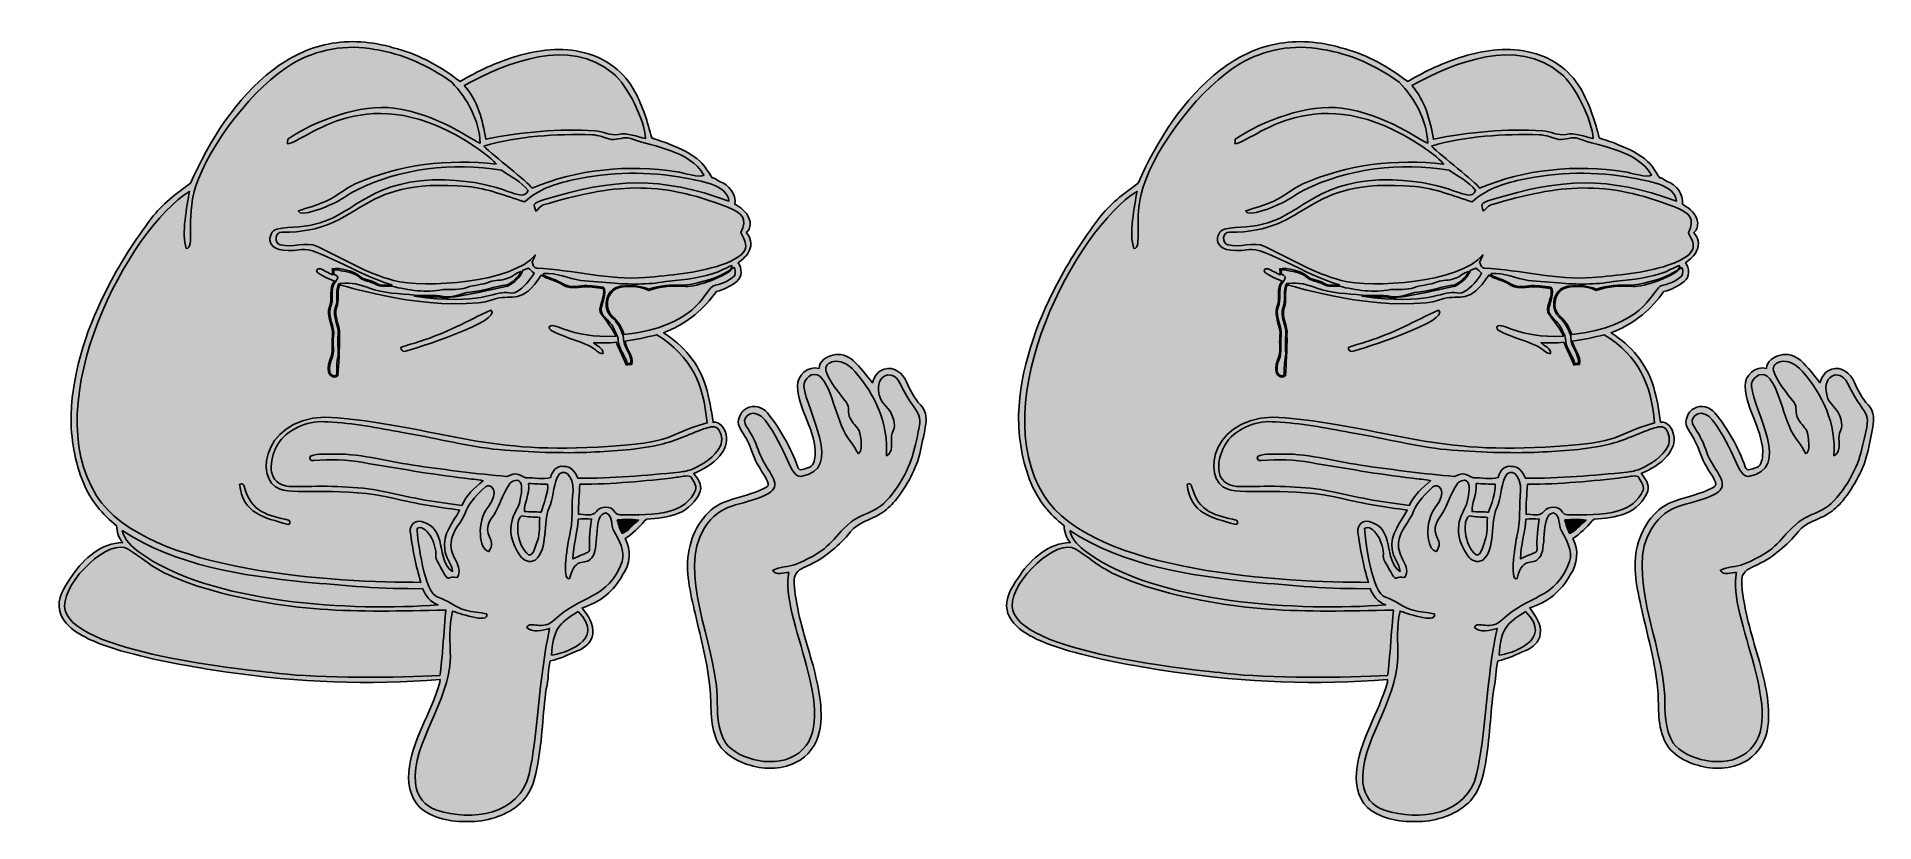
# Model space of a CAD drawing. Header units: millimetres. Extents: x 151 to 342, y -381 to -299.
import ezdxf

# ---------------------------------------------------------------- set-up
doc = ezdxf.new("R2010")
doc.units = ezdxf.units.MM
doc.header["$MEASUREMENT"] = 0
doc.layers.add('layer 1', color=7, linetype='Continuous')

msp = doc.modelspace()

# ---------------------------------------------------------------- hatches: boundary and pattern name
at = {"layer": 'layer 1', "true_color": 0x2b2a29}
h = msp.add_hatch(color=250, dxfattribs=at)
edge = h.paths.add_edge_path()
edge.add_spline(control_points=[(195.246, -303.9414), (199.7705, -301.5114), (206.2148, -298.8602), (210.7847, -302.6847), (212.3262, -303.9749), (214.0582, -307.4728), (214.1866, -309.4857), (213.2461, -309.3249), (212.3312, -308.8406), (211.3595, -309.0551), (210.5108, -309.2306), (209.746, -308.7353), (208.918, -308.6798), (205.0998, -308.4489), (201.2614, -308.7833), (197.519, -309.5631), (197.1771, -307.5598), (196.6448, -305.4844), (195.246, -303.9414)], knot_values=[0, 0, 0, 0, 0.16666667, 0.16666667, 0.16666667, 0.33333333, 0.33333333, 0.33333333, 0.5, 0.5, 0.5, 0.66666667, 0.66666667, 0.66666667, 0.83333333, 0.83333333, 0.83333333, 1, 1, 1, 1], degree=3, periodic=1)
at = {"layer": 'layer 1', "true_color": 0xfefefe}
h = msp.add_hatch(color=7, dxfattribs=at)
edge = h.paths.add_edge_path()
edge.add_spline(control_points=[(294.1337, -303.9414), (298.6582, -301.5114), (305.1025, -298.8602), (309.6724, -302.6847), (311.2139, -303.9749), (312.9459, -307.4728), (313.0743, -309.4857), (312.1338, -309.3249), (311.2189, -308.8406), (310.2472, -309.0551), (309.3985, -309.2306), (308.6337, -308.7353), (307.8057, -308.6798), (303.9875, -308.4489), (300.1491, -308.7833), (296.4067, -309.5631), (296.0648, -307.5598), (295.5325, -305.4844), (294.1337, -303.9414)], knot_values=[0, 0, 0, 0, 0.16666667, 0.16666667, 0.16666667, 0.33333333, 0.33333333, 0.33333333, 0.5, 0.5, 0.5, 0.66666667, 0.66666667, 0.66666667, 0.83333333, 0.83333333, 0.83333333, 1, 1, 1, 1], degree=3, periodic=1)
at = {"layer": 'layer 1', "true_color": 0x2b2a29}
h = msp.add_hatch(color=250, dxfattribs=at)
edge = h.paths.add_edge_path()
edge.add_spline(control_points=[(177.3029, -301.6923), (179.8699, -300.1752), (182.9783, -299.6039), (185.9131, -300.1788), (188.8275, -300.628), (191.5756, -301.8882), (193.9559, -303.607), (195.5951, -305.3386), (196.8262, -307.5432), (196.926, -309.9681), (196.2513, -309.7899), (192.5789, -306.9422), (187.9238, -306.3053), (184.5146, -305.8386), (179.6101, -307.6301), (176.8389, -309.5631), (176.8316, -309.6819), (176.8169, -309.9198), (176.8075, -310.0386), (178.729, -309.8491), (185.2449, -302.8101), (196.4159, -310.3577), (197.1862, -310.8941), (197.983, -311.4297), (198.5798, -312.1652), (193.5968, -311.5865), (188.5098, -312.1917), (183.8856, -314.2148), (182.8231, -314.7156), (181.9417, -315.5308), (180.8659, -316.0114), (179.9329, -316.4748), (178.9106, -316.7026), (177.9311, -317.0444), (178.122, -317.8108), (181.0246, -316.5216), (181.4313, -316.3458), (182.3427, -315.9522), (183.117, -315.3182), (184.0003, -314.8726), (188.6611, -312.5886), (194.0464, -311.9399), (199.1471, -312.8033), (200.1027, -313.4515), (201.2114, -313.9543), (201.9155, -314.9101), (201.2944, -316.4047), (199.5162, -313.9285), (193.2387, -313.8138), (185.7836, -313.5829), (183.8234, -317.2538), (180.2356, -318.2806), (178.7703, -318.7814), (177.2011, -318.6504), (175.6987, -318.9404), (174.7763, -319.1455), (173.9863, -321.7549), (178.2711, -321.0712), (179.8737, -320.8116), (183.9462, -323.6348), (187.7187, -324.7768), (187.1717, -324.7342), (186.5636, -324.9078), (186.072, -324.5955), (185.5159, -324.2368), (184.7801, -324.2944), (184.2941, -323.8063), (183.8133, -323.3538), (182.1743, -322.9239), (181.4813, -323.084), (181.496, -323.2464), (181.5221, -323.5678), (181.5368, -323.731), (181.097, -323.5364), (180.6978, -323.2631), (180.2543, -323.0856), (180.1195, -323.0152), (178.8324, -323.2551), (181.7235, -324.3887), (181.0454, -325.1243), (181.5849, -326.2033), (181.1911, -327.0501), (180.8049, -328.0903), (181.6496, -329.066), (181.496, -330.1121), (181.391, -330.914), (181.6257, -331.7607), (181.2817, -332.522), (180.6146, -334.0764), (181.5767, -334.7123), (182.0836, -334.2257), (182.1395, -333.0488), (182.262, -331.6085), (182.2334, -330.0049), (182.3647, -329.027), (181.5905, -328.12), (181.9435, -327.1478), (182.2761, -326.3828), (181.9028, -325.5121), (182.2707, -324.7581), (182.4277, -324.7367), (189.8923, -327.2552), (196.7632, -326.645), (197.4063, -326.6008), (197.9993, -326.3381), (198.6186, -326.1813), (200.2519, -325.7667), (201.3091, -326.8452), (203.2885, -323.7454), (203.6733, -323.9747), (204.0871, -324.1484), (204.5159, -324.2797), (205.8105, -324.6607), (205.3787, -325.249), (207.4803, -325.0022), (208.2414, -324.8909), (208.9993, -325.0742), (209.7553, -325.1424), (210.0139, -325.9999), (209.3024, -326.767), (209.4428, -327.617), (209.4933, -327.8048), (210.5828, -329.0129), (211.1026, -330.1161), (206.225, -330.3587), (204.7177, -328.5731), (204.1721, -329.1104), (203.6134, -329.7384), (207.5182, -330.547), (208.7001, -331.3597), (209.0344, -331.561), (209.3061, -331.9676), (209.744, -331.9141), (209.7589, -331.33), (209.0953, -331.1562), (208.7498, -330.7975), (209.5371, -330.8086), (210.3299, -330.8586), (211.1151, -330.7496), (211.3334, -331.2708), (212.147, -332.9918), (212.1686, -333.1172), (212.3627, -333.0965), (212.5586, -333.0803), (212.7564, -333.0707), (212.9561, -332.1634), (212.1652, -331.4888), (212.032, -330.6387), (213.1484, -330.4781), (214.2533, -330.2544), (215.3437, -329.9661), (219.038, -332.3181), (220.1953, -335.0192), (220.6053, -339.1768), (216.0223, -340.4214), (217.9156, -341.2231), (209.184, -341.7032), (196.9798, -342.3748), (192.7916, -339.687), (182.0673, -338.63), (174.3445, -337.8687), (173.125, -345.0784), (176.0515, -346.0977), (177.7757, -346.6987), (182.6981, -345.7765), (187.994, -347.07), (190.2284, -347.6189), (192.5052, -347.9666), (194.782, -348.2805), (194.0872, -349.5557), (192.9672, -350.8145), (193.2223, -352.3759), (193.2683, -353.2204), (193.9799, -353.8433), (194.0354, -354.6713), (192.2365, -353.5176), (193.5974, -350.155), (190.7956, -349.4706), (190.1636, -349.271), (189.5463, -349.8978), (189.6259, -350.5242), (189.868, -352.3131), (190.1932, -354.0908), (190.7383, -355.8172), (182.2033, -355.8172), (162.0288, -354.9093), (156.8814, -346.7762), (150.6462, -336.9242), (160.2612, -318.9505), (166.5821, -315.004), (166.3291, -316.5413), (165.7079, -319.4821), (166.2533, -320.9586), (167.2083, -320.9919), (166.139, -317.9795), (167.229, -314.5144), (168.5982, -310.1608), (173.415, -303.9664), (177.3029, -301.6923)], knot_values=[0, 0, 0, 0, 0.01515152, 0.01515152, 0.01515152, 0.03030303, 0.03030303, 0.03030303, 0.04545455, 0.04545455, 0.04545455, 0.06060606, 0.06060606, 0.06060606, 0.07575758, 0.07575758, 0.07575758, 0.09090909, 0.09090909, 0.09090909, 0.10606061, 0.10606061, 0.10606061, 0.12121212, 0.12121212, 0.12121212, 0.13636364, 0.13636364, 0.13636364, 0.15151515, 0.15151515, 0.15151515, 0.16666667, 0.16666667, 0.16666667, 0.18181818, 0.18181818, 0.18181818, 0.1969697, 0.1969697, 0.1969697, 0.21212121, 0.21212121, 0.21212121, 0.22727273, 0.22727273, 0.22727273, 0.24242424, 0.24242424, 0.24242424, 0.25757576, 0.25757576, 0.25757576, 0.27272727, 0.27272727, 0.27272727, 0.28787879, 0.28787879, 0.28787879, 0.3030303, 0.3030303, 0.3030303, 0.31818182, 0.31818182, 0.31818182, 0.33333333, 0.33333333, 0.33333333, 0.34848485, 0.34848485, 0.34848485, 0.36363636, 0.36363636, 0.36363636, 0.37878788, 0.37878788, 0.37878788, 0.39393939, 0.39393939, 0.39393939, 0.40909091, 0.40909091, 0.40909091, 0.42424242, 0.42424242, 0.42424242, 0.43939394, 0.43939394, 0.43939394, 0.45454545, 0.45454545, 0.45454545, 0.46969697, 0.46969697, 0.46969697, 0.48484848, 0.48484848, 0.48484848, 0.5, 0.5, 0.5, 0.51515152, 0.51515152, 0.51515152, 0.53030303, 0.53030303, 0.53030303, 0.54545455, 0.54545455, 0.54545455, 0.56060606, 0.56060606, 0.56060606, 0.57575758, 0.57575758, 0.57575758, 0.59090909, 0.59090909, 0.59090909, 0.60606061, 0.60606061, 0.60606061, 0.62121212, 0.62121212, 0.62121212, 0.63636364, 0.63636364, 0.63636364, 0.65151515, 0.65151515, 0.65151515, 0.66666667, 0.66666667, 0.66666667, 0.68181818, 0.68181818, 0.68181818, 0.6969697, 0.6969697, 0.6969697, 0.71212121, 0.71212121, 0.71212121, 0.72727273, 0.72727273, 0.72727273, 0.74242424, 0.74242424, 0.74242424, 0.75757576, 0.75757576, 0.75757576, 0.77272727, 0.77272727, 0.77272727, 0.78787879, 0.78787879, 0.78787879, 0.8030303, 0.8030303, 0.8030303, 0.81818182, 0.81818182, 0.81818182, 0.83333333, 0.83333333, 0.83333333, 0.84848485, 0.84848485, 0.84848485, 0.86363636, 0.86363636, 0.86363636, 0.87878788, 0.87878788, 0.87878788, 0.89393939, 0.89393939, 0.89393939, 0.90909091, 0.90909091, 0.90909091, 0.92424242, 0.92424242, 0.92424242, 0.93939394, 0.93939394, 0.93939394, 0.95454545, 0.95454545, 0.95454545, 0.96969697, 0.96969697, 0.96969697, 0.98484848, 0.98484848, 0.98484848, 1, 1, 1, 1], degree=3, periodic=1)
h = msp.add_hatch(color=250, dxfattribs=at)
edge = h.paths.add_edge_path()
edge.add_spline(control_points=[(181.0674, -299.6224), (183.3146, -299.1567), (185.6616, -299.3712), (187.8554, -300.0051), (190.2246, -300.6055), (192.431, -301.7531), (194.3864, -303.2041), (194.3864, -303.2041), (194.832, -303.5182), (194.832, -303.5182), (196.6762, -302.4631), (198.6057, -301.5299), (200.6461, -300.9199), (202.9521, -300.2268), (205.4584, -299.8719), (207.8146, -300.5336), (210.0397, -301.0641), (212.0209, -302.5848), (213.0723, -304.6195), (213.8875, -306.1258), (214.4031, -307.7742), (214.8225, -309.4264), (215.4676, -309.6281), (216.1089, -309.8496), (216.7392, -310.0995), (217.8422, -310.5706), (218.9955, -311.0343), (219.8715, -311.8845), (220.3983, -312.3723), (220.7419, -313.0079), (221.1301, -313.6033), (221.1301, -313.6033), (221.2504, -313.5901), (221.2504, -313.5901), (221.4776, -313.6921), (221.6808, -313.8434), (221.9043, -313.9561), (222.8822, -314.3239), (223.6288, -315.2627), (223.5139, -316.3439), (223.5139, -316.3439), (223.6213, -316.416), (223.6213, -316.416), (224.2996, -316.7859), (224.9482, -317.3736), (225.0869, -318.1715), (225.1295, -318.5748), (225.0387, -319.0661), (224.6821, -319.3063), (225.1644, -319.7649), (225.3031, -320.5501), (225.0147, -321.1562), (224.8023, -321.7237), (224.2996, -322.1007), (223.832, -322.45), (224.2774, -323.0227), (224.2792, -323.9413), (223.6916, -324.4164), (223.0631, -324.8987), (222.346, -325.2718), (221.5698, -325.4473), (220.3079, -327.2604), (218.5409, -328.7612), (216.4784, -329.5797), (216.3417, -329.6483), (216.1993, -329.7093), (216.0554, -329.7609), (218.1012, -331.0564), (219.7978, -333.0284), (220.4723, -335.3811), (220.8363, -336.5954), (221.0469, -337.8481), (221.228, -339.1011), (221.9637, -339.018), (222.4662, -339.7514), (222.5771, -340.4002), (222.7785, -341.1932), (222.4516, -342.0174), (221.9175, -342.605), (221.215, -343.4755), (220.2171, -344.0242), (219.208, -344.4644), (219.6369, -344.9559), (220.0693, -345.601), (219.8956, -346.2846), (219.5075, -347.3528), (218.6183, -348.2087), (217.5651, -348.6223), (216.5322, -349.029), (215.412, -349.1787), (214.307, -349.2081), (214.307, -349.2081), (214.0706, -349.406), (214.0706, -349.406), (213.5049, -350.1211), (212.8117, -350.7347), (212.0669, -351.2577), (212.725, -352.4442), (212.5533, -353.9375), (211.7915, -355.0333), (210.927, -356.7078), (209.3725, -357.9444), (207.5707, -358.4727), (208.1511, -359.2711), (208.8218, -360.1748), (208.6722, -361.2226), (208.5686, -362.0468), (207.8793, -362.6438), (207.1476, -362.9378), (206.1958, -363.3315), (205.2587, -363.8194), (204.244, -364.0133), (203.9781, -364.9687), (204.0982, -365.9872), (203.8097, -366.9427), (203.4698, -369.5375), (203.3885, -372.1651), (202.9429, -374.7489), (202.712, -376.1238), (202.3461, -377.5579), (201.3779, -378.613), (200.0989, -379.9752), (198.2119, -380.6351), (196.3824, -380.7775), (194.5732, -380.864), (192.616, -380.7089), (191.0711, -379.6702), (189.7922, -378.8091), (189.3318, -377.146), (189.4726, -375.6728), (189.77, -372.2872), (191.8177, -369.4449), (192.7269, -366.2364), (192.7269, -366.2364), (192.7379, -365.9721), (192.7379, -365.9721), (185.3364, -366.5528), (177.8722, -366.255), (170.5278, -365.1906), (166.7984, -364.6287), (163.0672, -363.9947), (159.4339, -362.96), (157.7576, -362.4459), (156.0535, -361.8845), (154.601, -360.8714), (153.7453, -360.2801), (153.0005, -359.3708), (152.973, -358.2879), (152.9508, -357.0588), (153.7344, -356.0408), (154.3718, -355.0611), (155.5804, -353.3166), (157.3861, -351.705), (159.6204, -351.6662), (159.1713, -351.2042), (159.0049, -350.5294), (158.9754, -349.9049), (157.4859, -348.763), (156.2789, -347.2474), (155.5455, -345.5158), (154.6049, -343.2446), (154.1872, -340.7719), (154.2295, -338.3194), (154.3995, -333.5403), (156.0054, -328.9236), (158.2102, -324.7192), (159.4707, -322.3057), (160.9492, -320.0105), (162.594, -317.8428), (163.7064, -316.3587), (165.1962, -315.2126), (166.6986, -314.1465), (168.6926, -309.6723), (171.3852, -305.3404), (175.305, -302.3022), (177.0035, -301.0122), (178.9643, -300.0329), (181.0674, -299.6224)], knot_values=[0, 0, 0, 0, 0.01694915, 0.01694915, 0.01694915, 0.03389831, 0.03389831, 0.03389831, 0.05084746, 0.05084746, 0.05084746, 0.06779661, 0.06779661, 0.06779661, 0.08474576, 0.08474576, 0.08474576, 0.10169492, 0.10169492, 0.10169492, 0.11864407, 0.11864407, 0.11864407, 0.13559322, 0.13559322, 0.13559322, 0.15254237, 0.15254237, 0.15254237, 0.16949153, 0.16949153, 0.16949153, 0.18644068, 0.18644068, 0.18644068, 0.20338983, 0.20338983, 0.20338983, 0.22033898, 0.22033898, 0.22033898, 0.23728814, 0.23728814, 0.23728814, 0.25423729, 0.25423729, 0.25423729, 0.27118644, 0.27118644, 0.27118644, 0.28813559, 0.28813559, 0.28813559, 0.30508475, 0.30508475, 0.30508475, 0.3220339, 0.3220339, 0.3220339, 0.33898305, 0.33898305, 0.33898305, 0.3559322, 0.3559322, 0.3559322, 0.37288136, 0.37288136, 0.37288136, 0.38983051, 0.38983051, 0.38983051, 0.40677966, 0.40677966, 0.40677966, 0.42372881, 0.42372881, 0.42372881, 0.44067797, 0.44067797, 0.44067797, 0.45762712, 0.45762712, 0.45762712, 0.47457627, 0.47457627, 0.47457627, 0.49152542, 0.49152542, 0.49152542, 0.50847458, 0.50847458, 0.50847458, 0.52542373, 0.52542373, 0.52542373, 0.54237288, 0.54237288, 0.54237288, 0.55932203, 0.55932203, 0.55932203, 0.57627119, 0.57627119, 0.57627119, 0.59322034, 0.59322034, 0.59322034, 0.61016949, 0.61016949, 0.61016949, 0.62711864, 0.62711864, 0.62711864, 0.6440678, 0.6440678, 0.6440678, 0.66101695, 0.66101695, 0.66101695, 0.6779661, 0.6779661, 0.6779661, 0.69491525, 0.69491525, 0.69491525, 0.71186441, 0.71186441, 0.71186441, 0.72881356, 0.72881356, 0.72881356, 0.74576271, 0.74576271, 0.74576271, 0.76271186, 0.76271186, 0.76271186, 0.77966102, 0.77966102, 0.77966102, 0.79661017, 0.79661017, 0.79661017, 0.81355932, 0.81355932, 0.81355932, 0.83050847, 0.83050847, 0.83050847, 0.84745763, 0.84745763, 0.84745763, 0.86440678, 0.86440678, 0.86440678, 0.88135593, 0.88135593, 0.88135593, 0.89830508, 0.89830508, 0.89830508, 0.91525424, 0.91525424, 0.91525424, 0.93220339, 0.93220339, 0.93220339, 0.94915254, 0.94915254, 0.94915254, 0.96610169, 0.96610169, 0.96610169, 0.98305085, 0.98305085, 0.98305085, 1, 1, 1, 1], degree=3, periodic=1)
at = {"layer": 'layer 1', "true_color": 0xfefefe}
h = msp.add_hatch(color=7, dxfattribs=at)
edge = h.paths.add_edge_path()
edge.add_spline(control_points=[(276.1906, -301.6923), (278.7576, -300.1752), (281.866, -299.6039), (284.8008, -300.1788), (287.7152, -300.628), (290.4633, -301.8882), (292.8436, -303.607), (294.4828, -305.3386), (295.7139, -307.5432), (295.8137, -309.9681), (295.139, -309.7899), (291.4666, -306.9422), (286.8115, -306.3053), (283.4023, -305.8386), (278.4978, -307.6301), (275.7266, -309.5631), (275.7193, -309.6819), (275.7046, -309.9198), (275.6952, -310.0386), (277.6167, -309.8491), (284.1326, -302.8101), (295.3036, -310.3577), (296.0739, -310.8941), (296.8707, -311.4297), (297.4675, -312.1652), (292.4845, -311.5865), (287.3975, -312.1917), (282.7733, -314.2148), (281.7108, -314.7156), (280.8294, -315.5308), (279.7536, -316.0114), (278.8206, -316.4748), (277.7983, -316.7026), (276.8188, -317.0444), (277.0097, -317.8108), (279.9123, -316.5216), (280.319, -316.3458), (281.2304, -315.9522), (282.0047, -315.3182), (282.888, -314.8726), (287.5488, -312.5886), (292.9341, -311.9399), (298.0348, -312.8033), (298.9904, -313.4515), (300.0991, -313.9543), (300.8032, -314.9101), (300.1821, -316.4047), (298.4039, -313.9285), (292.1264, -313.8138), (284.6713, -313.5829), (282.7111, -317.2538), (279.1233, -318.2806), (277.658, -318.7814), (276.0888, -318.6504), (274.5864, -318.9404), (273.664, -319.1455), (272.874, -321.7549), (277.1588, -321.0712), (278.7614, -320.8116), (282.8339, -323.6348), (286.6064, -324.7768), (286.0594, -324.7342), (285.4513, -324.9078), (284.9597, -324.5955), (284.4036, -324.2368), (283.6678, -324.2944), (283.1818, -323.8063), (282.701, -323.3538), (281.062, -322.9239), (280.369, -323.084), (280.3837, -323.2464), (280.4098, -323.5678), (280.4245, -323.731), (279.9847, -323.5364), (279.5855, -323.2631), (279.142, -323.0856), (279.0072, -323.0152), (277.7201, -323.2551), (280.6112, -324.3887), (279.9331, -325.1243), (280.4726, -326.2033), (280.0788, -327.0501), (279.6926, -328.0903), (280.5373, -329.066), (280.3837, -330.1121), (280.2787, -330.914), (280.5134, -331.7607), (280.1694, -332.522), (279.5023, -334.0764), (280.4644, -334.7123), (280.9713, -334.2257), (281.0272, -333.0488), (281.1497, -331.6085), (281.1211, -330.0049), (281.2524, -329.027), (280.4782, -328.12), (280.8312, -327.1478), (281.1638, -326.3828), (280.7905, -325.5121), (281.1584, -324.7581), (281.3154, -324.7367), (288.78, -327.2552), (295.6509, -326.645), (296.294, -326.6008), (296.887, -326.3381), (297.5063, -326.1813), (299.1396, -325.7667), (300.1968, -326.8452), (302.1762, -323.7454), (302.561, -323.9747), (302.9748, -324.1484), (303.4036, -324.2797), (304.6982, -324.6607), (304.2664, -325.249), (306.368, -325.0022), (307.1291, -324.8909), (307.887, -325.0742), (308.643, -325.1424), (308.9016, -325.9999), (308.1901, -326.767), (308.3305, -327.617), (308.381, -327.8048), (309.4705, -329.0129), (309.9903, -330.1161), (305.1127, -330.3587), (303.6054, -328.5731), (303.0598, -329.1104), (302.5011, -329.7384), (306.4059, -330.547), (307.5878, -331.3597), (307.9221, -331.561), (308.1938, -331.9676), (308.6317, -331.9141), (308.6466, -331.33), (307.983, -331.1562), (307.6375, -330.7975), (308.4248, -330.8086), (309.2176, -330.8586), (310.0028, -330.7496), (310.2211, -331.2708), (311.0347, -332.9918), (311.0563, -333.1172), (311.2504, -333.0965), (311.4463, -333.0803), (311.6441, -333.0707), (311.8438, -332.1634), (311.0529, -331.4888), (310.9197, -330.6387), (312.0361, -330.4781), (313.141, -330.2544), (314.2314, -329.9661), (317.9257, -332.3181), (319.083, -335.0192), (319.493, -339.1768), (314.91, -340.4214), (316.8033, -341.2231), (308.0717, -341.7032), (295.8675, -342.3748), (291.6793, -339.687), (280.955, -338.63), (273.2322, -337.8687), (272.0127, -345.0784), (274.9392, -346.0977), (276.6634, -346.6987), (281.5858, -345.7765), (286.8817, -347.07), (289.1161, -347.6189), (291.3929, -347.9666), (293.6697, -348.2805), (292.9749, -349.5557), (291.8549, -350.8145), (292.11, -352.3759), (292.156, -353.2204), (292.8676, -353.8433), (292.9231, -354.6713), (291.1242, -353.5176), (292.4851, -350.155), (289.6833, -349.4706), (289.0513, -349.271), (288.434, -349.8978), (288.5136, -350.5242), (288.7557, -352.3131), (289.0809, -354.0908), (289.626, -355.8172), (281.091, -355.8172), (260.9165, -354.9093), (255.7691, -346.7762), (249.5339, -336.9242), (259.1489, -318.9505), (265.4698, -315.004), (265.2168, -316.5413), (264.5956, -319.4821), (265.141, -320.9586), (266.096, -320.9919), (265.0267, -317.9795), (266.1167, -314.5144), (267.4859, -310.1608), (272.3027, -303.9664), (276.1906, -301.6923)], knot_values=[0, 0, 0, 0, 0.01515152, 0.01515152, 0.01515152, 0.03030303, 0.03030303, 0.03030303, 0.04545455, 0.04545455, 0.04545455, 0.06060606, 0.06060606, 0.06060606, 0.07575758, 0.07575758, 0.07575758, 0.09090909, 0.09090909, 0.09090909, 0.10606061, 0.10606061, 0.10606061, 0.12121212, 0.12121212, 0.12121212, 0.13636364, 0.13636364, 0.13636364, 0.15151515, 0.15151515, 0.15151515, 0.16666667, 0.16666667, 0.16666667, 0.18181818, 0.18181818, 0.18181818, 0.1969697, 0.1969697, 0.1969697, 0.21212121, 0.21212121, 0.21212121, 0.22727273, 0.22727273, 0.22727273, 0.24242424, 0.24242424, 0.24242424, 0.25757576, 0.25757576, 0.25757576, 0.27272727, 0.27272727, 0.27272727, 0.28787879, 0.28787879, 0.28787879, 0.3030303, 0.3030303, 0.3030303, 0.31818182, 0.31818182, 0.31818182, 0.33333333, 0.33333333, 0.33333333, 0.34848485, 0.34848485, 0.34848485, 0.36363636, 0.36363636, 0.36363636, 0.37878788, 0.37878788, 0.37878788, 0.39393939, 0.39393939, 0.39393939, 0.40909091, 0.40909091, 0.40909091, 0.42424242, 0.42424242, 0.42424242, 0.43939394, 0.43939394, 0.43939394, 0.45454545, 0.45454545, 0.45454545, 0.46969697, 0.46969697, 0.46969697, 0.48484848, 0.48484848, 0.48484848, 0.5, 0.5, 0.5, 0.51515152, 0.51515152, 0.51515152, 0.53030303, 0.53030303, 0.53030303, 0.54545455, 0.54545455, 0.54545455, 0.56060606, 0.56060606, 0.56060606, 0.57575758, 0.57575758, 0.57575758, 0.59090909, 0.59090909, 0.59090909, 0.60606061, 0.60606061, 0.60606061, 0.62121212, 0.62121212, 0.62121212, 0.63636364, 0.63636364, 0.63636364, 0.65151515, 0.65151515, 0.65151515, 0.66666667, 0.66666667, 0.66666667, 0.68181818, 0.68181818, 0.68181818, 0.6969697, 0.6969697, 0.6969697, 0.71212121, 0.71212121, 0.71212121, 0.72727273, 0.72727273, 0.72727273, 0.74242424, 0.74242424, 0.74242424, 0.75757576, 0.75757576, 0.75757576, 0.77272727, 0.77272727, 0.77272727, 0.78787879, 0.78787879, 0.78787879, 0.8030303, 0.8030303, 0.8030303, 0.81818182, 0.81818182, 0.81818182, 0.83333333, 0.83333333, 0.83333333, 0.84848485, 0.84848485, 0.84848485, 0.86363636, 0.86363636, 0.86363636, 0.87878788, 0.87878788, 0.87878788, 0.89393939, 0.89393939, 0.89393939, 0.90909091, 0.90909091, 0.90909091, 0.92424242, 0.92424242, 0.92424242, 0.93939394, 0.93939394, 0.93939394, 0.95454545, 0.95454545, 0.95454545, 0.96969697, 0.96969697, 0.96969697, 0.98484848, 0.98484848, 0.98484848, 1, 1, 1, 1], degree=3, periodic=1)
at = {"layer": 'layer 1', "true_color": 0x2b2a29}
h = msp.add_hatch(color=250, dxfattribs=at)
edge = h.paths.add_edge_path()
edge.add_spline(control_points=[(279.9551, -299.6224), (282.2023, -299.1567), (284.5493, -299.3712), (286.7431, -300.0051), (289.1123, -300.6055), (291.3187, -301.7531), (293.2741, -303.2041), (293.2741, -303.2041), (293.7197, -303.5182), (293.7197, -303.5182), (295.5639, -302.4631), (297.4934, -301.5299), (299.5338, -300.9199), (301.8398, -300.2268), (304.3461, -299.8719), (306.7023, -300.5336), (308.9274, -301.0641), (310.9086, -302.5848), (311.96, -304.6195), (312.7752, -306.1258), (313.2908, -307.7742), (313.7102, -309.4264), (314.3553, -309.6281), (314.9966, -309.8496), (315.6269, -310.0995), (316.7299, -310.5706), (317.8832, -311.0343), (318.7592, -311.8845), (319.286, -312.3723), (319.6296, -313.0079), (320.0178, -313.6033), (320.0178, -313.6033), (320.1381, -313.5901), (320.1381, -313.5901), (320.3653, -313.6921), (320.5685, -313.8434), (320.792, -313.9561), (321.7699, -314.3239), (322.5165, -315.2627), (322.4016, -316.3439), (322.4016, -316.3439), (322.509, -316.416), (322.509, -316.416), (323.1873, -316.7859), (323.8359, -317.3736), (323.9746, -318.1715), (324.0172, -318.5748), (323.9264, -319.0661), (323.5698, -319.3063), (324.0521, -319.7649), (324.1908, -320.5501), (323.9024, -321.1562), (323.69, -321.7237), (323.1873, -322.1007), (322.7197, -322.45), (323.1651, -323.0227), (323.1669, -323.9413), (322.5793, -324.4164), (321.9508, -324.8987), (321.2337, -325.2718), (320.4575, -325.4473), (319.1956, -327.2604), (317.4286, -328.7612), (315.3661, -329.5797), (315.2294, -329.6483), (315.087, -329.7093), (314.9431, -329.7609), (316.9889, -331.0564), (318.6855, -333.0284), (319.36, -335.3811), (319.724, -336.5954), (319.9346, -337.8481), (320.1157, -339.1011), (320.8514, -339.018), (321.3539, -339.7514), (321.4648, -340.4002), (321.6662, -341.1932), (321.3393, -342.0174), (320.8052, -342.605), (320.1027, -343.4755), (319.1048, -344.0242), (318.0957, -344.4644), (318.5246, -344.9559), (318.957, -345.601), (318.7833, -346.2846), (318.3952, -347.3528), (317.506, -348.2087), (316.4528, -348.6223), (315.4199, -349.029), (314.2997, -349.1787), (313.1947, -349.2081), (313.1947, -349.2081), (312.9583, -349.406), (312.9583, -349.406), (312.3926, -350.1211), (311.6994, -350.7347), (310.9546, -351.2577), (311.6127, -352.4442), (311.441, -353.9375), (310.6792, -355.0333), (309.8147, -356.7078), (308.2602, -357.9444), (306.4584, -358.4727), (307.0388, -359.2711), (307.7095, -360.1748), (307.5599, -361.2226), (307.4563, -362.0468), (306.767, -362.6438), (306.0353, -362.9378), (305.0835, -363.3315), (304.1464, -363.8194), (303.1317, -364.0133), (302.8658, -364.9687), (302.9859, -365.9872), (302.6974, -366.9427), (302.3575, -369.5375), (302.2762, -372.1651), (301.8306, -374.7489), (301.5997, -376.1238), (301.2338, -377.5579), (300.2656, -378.613), (298.9866, -379.9752), (297.0996, -380.6351), (295.2701, -380.7775), (293.4609, -380.864), (291.5037, -380.7089), (289.9588, -379.6702), (288.6799, -378.8091), (288.2195, -377.146), (288.3603, -375.6728), (288.6577, -372.2872), (290.7054, -369.4449), (291.6146, -366.2364), (291.6146, -366.2364), (291.6256, -365.9721), (291.6256, -365.9721), (284.2241, -366.5528), (276.7599, -366.255), (269.4155, -365.1906), (265.6861, -364.6287), (261.9549, -363.9947), (258.3216, -362.96), (256.6453, -362.4459), (254.9412, -361.8845), (253.4887, -360.8714), (252.633, -360.2801), (251.8882, -359.3708), (251.8607, -358.2879), (251.8385, -357.0588), (252.6221, -356.0408), (253.2595, -355.0611), (254.4681, -353.3166), (256.2738, -351.705), (258.5081, -351.6662), (258.059, -351.2042), (257.8926, -350.5294), (257.8631, -349.9049), (256.3736, -348.763), (255.1666, -347.2474), (254.4332, -345.5158), (253.4926, -343.2446), (253.0749, -340.7719), (253.1172, -338.3194), (253.2872, -333.5403), (254.8931, -328.9236), (257.0979, -324.7192), (258.3584, -322.3057), (259.8369, -320.0105), (261.4817, -317.8428), (262.5941, -316.3587), (264.0839, -315.2126), (265.5863, -314.1465), (267.5803, -309.6723), (270.2729, -305.3404), (274.1927, -302.3022), (275.8912, -301.0122), (277.852, -300.0329), (279.9551, -299.6224)], knot_values=[0, 0, 0, 0, 0.01694915, 0.01694915, 0.01694915, 0.03389831, 0.03389831, 0.03389831, 0.05084746, 0.05084746, 0.05084746, 0.06779661, 0.06779661, 0.06779661, 0.08474576, 0.08474576, 0.08474576, 0.10169492, 0.10169492, 0.10169492, 0.11864407, 0.11864407, 0.11864407, 0.13559322, 0.13559322, 0.13559322, 0.15254237, 0.15254237, 0.15254237, 0.16949153, 0.16949153, 0.16949153, 0.18644068, 0.18644068, 0.18644068, 0.20338983, 0.20338983, 0.20338983, 0.22033898, 0.22033898, 0.22033898, 0.23728814, 0.23728814, 0.23728814, 0.25423729, 0.25423729, 0.25423729, 0.27118644, 0.27118644, 0.27118644, 0.28813559, 0.28813559, 0.28813559, 0.30508475, 0.30508475, 0.30508475, 0.3220339, 0.3220339, 0.3220339, 0.33898305, 0.33898305, 0.33898305, 0.3559322, 0.3559322, 0.3559322, 0.37288136, 0.37288136, 0.37288136, 0.38983051, 0.38983051, 0.38983051, 0.40677966, 0.40677966, 0.40677966, 0.42372881, 0.42372881, 0.42372881, 0.44067797, 0.44067797, 0.44067797, 0.45762712, 0.45762712, 0.45762712, 0.47457627, 0.47457627, 0.47457627, 0.49152542, 0.49152542, 0.49152542, 0.50847458, 0.50847458, 0.50847458, 0.52542373, 0.52542373, 0.52542373, 0.54237288, 0.54237288, 0.54237288, 0.55932203, 0.55932203, 0.55932203, 0.57627119, 0.57627119, 0.57627119, 0.59322034, 0.59322034, 0.59322034, 0.61016949, 0.61016949, 0.61016949, 0.62711864, 0.62711864, 0.62711864, 0.6440678, 0.6440678, 0.6440678, 0.66101695, 0.66101695, 0.66101695, 0.6779661, 0.6779661, 0.6779661, 0.69491525, 0.69491525, 0.69491525, 0.71186441, 0.71186441, 0.71186441, 0.72881356, 0.72881356, 0.72881356, 0.74576271, 0.74576271, 0.74576271, 0.76271186, 0.76271186, 0.76271186, 0.77966102, 0.77966102, 0.77966102, 0.79661017, 0.79661017, 0.79661017, 0.81355932, 0.81355932, 0.81355932, 0.83050847, 0.83050847, 0.83050847, 0.84745763, 0.84745763, 0.84745763, 0.86440678, 0.86440678, 0.86440678, 0.88135593, 0.88135593, 0.88135593, 0.89830508, 0.89830508, 0.89830508, 0.91525424, 0.91525424, 0.91525424, 0.93220339, 0.93220339, 0.93220339, 0.94915254, 0.94915254, 0.94915254, 0.96610169, 0.96610169, 0.96610169, 0.98305085, 0.98305085, 0.98305085, 1, 1, 1, 1], degree=3, periodic=1)
h = msp.add_hatch(color=250, dxfattribs=at)
edge = h.paths.add_edge_path()
edge.add_spline(control_points=[(197.3065, -310.2766), (200.9546, -309.212), (204.7967, -308.9905), (208.5797, -309.0994), (209.2895, -309.1106), (209.9325, -309.4264), (210.6089, -309.5927), (211.2872, -309.6483), (211.9597, -309.2342), (212.6309, -309.4929), (215.2401, -310.428), (218.6842, -310.6769), (220.2781, -313.3019), (219.9311, -313.6488), (218.0373, -313.0387), (217.4595, -312.9487), (212.4146, -312.1619), (206.9946, -312.6943), (202.3368, -314.6714), (201.8763, -313.9964), (198.3424, -311.3216), (197.3065, -310.2766)], knot_values=[0, 0, 0, 0, 0.14285714, 0.14285714, 0.14285714, 0.28571429, 0.28571429, 0.28571429, 0.42857143, 0.42857143, 0.42857143, 0.57142857, 0.57142857, 0.57142857, 0.71428571, 0.71428571, 0.71428571, 0.85714286, 0.85714286, 0.85714286, 1, 1, 1, 1], degree=3, periodic=1)
at = {"layer": 'layer 1', "true_color": 0xfefefe}
h = msp.add_hatch(color=7, dxfattribs=at)
edge = h.paths.add_edge_path()
edge.add_spline(control_points=[(296.1942, -310.2766), (299.8423, -309.212), (303.6844, -308.9905), (307.4674, -309.0994), (308.1772, -309.1106), (308.8202, -309.4264), (309.4966, -309.5927), (310.1749, -309.6483), (310.8474, -309.2342), (311.5186, -309.4929), (314.1278, -310.428), (317.5719, -310.6769), (319.1658, -313.3019), (318.8188, -313.6488), (316.925, -313.0387), (316.3472, -312.9487), (311.3023, -312.1619), (305.8823, -312.6943), (301.2245, -314.6714), (300.764, -313.9964), (297.2301, -311.3216), (296.1942, -310.2766)], knot_values=[0, 0, 0, 0, 0.14285714, 0.14285714, 0.14285714, 0.28571429, 0.28571429, 0.28571429, 0.42857143, 0.42857143, 0.42857143, 0.57142857, 0.57142857, 0.57142857, 0.71428571, 0.71428571, 0.71428571, 0.85714286, 0.85714286, 0.85714286, 1, 1, 1, 1], degree=3, periodic=1)
at = {"layer": 'layer 1', "true_color": 0x2b2a29}
h = msp.add_hatch(color=250, dxfattribs=at)
edge = h.paths.add_edge_path()
edge.add_spline(control_points=[(206.6079, -313.8082), (210.461, -312.9469), (214.4769, -312.8972), (218.356, -313.6161), (219.6969, -313.8741), (222.7627, -314.2877), (222.8858, -316.0204), (215.6486, -313.3964), (210.9622, -313.6397), (203.651, -315.8542), (202.2743, -316.2815), (202.5123, -316.3128), (202.7289, -317.059), (203.0263, -316.8944), (203.1482, -316.5068), (203.4975, -316.4214), (210.8218, -314.2569), (215.4408, -313.7799), (222.7805, -316.6657), (224.2892, -317.2588), (224.8469, -317.8526), (224.1241, -319.2952), (224.6139, -320.383), (225.6294, -321.4401), (221.9948, -322.7219), (219.4502, -323.5254), (216.7704, -323.7788), (214.1223, -324.0004), (210.3121, -324.3112), (206.6198, -323.1751), (202.8396, -323.0209), (202.5034, -323.006), (202.4497, -322.6404), (202.3388, -322.3983), (202.4738, -322.1524), (202.5624, -321.8862), (202.6825, -321.6354), (200.3308, -324.5527), (191.1177, -325.1331), (187.8776, -324.302), (185.0591, -323.5383), (182.544, -322.0175), (179.9329, -320.7629), (178.6888, -320.173), (177.3398, -320.9252), (176.0591, -320.5908), (175.3973, -320.4299), (175.4992, -319.2231), (176.2197, -319.2715), (184.9469, -319.3017), (183.5165, -313.4535), (195.6098, -314.4996), (197.6686, -314.699), (199.6038, -315.4716), (201.5535, -316.1057), (202.9429, -314.8248), (204.7802, -314.1667), (206.6079, -313.8082)], knot_values=[0, 0, 0, 0, 0.05263158, 0.05263158, 0.05263158, 0.10526316, 0.10526316, 0.10526316, 0.15789474, 0.15789474, 0.15789474, 0.21052632, 0.21052632, 0.21052632, 0.26315789, 0.26315789, 0.26315789, 0.31578947, 0.31578947, 0.31578947, 0.36842105, 0.36842105, 0.36842105, 0.42105263, 0.42105263, 0.42105263, 0.47368421, 0.47368421, 0.47368421, 0.52631579, 0.52631579, 0.52631579, 0.57894737, 0.57894737, 0.57894737, 0.63157895, 0.63157895, 0.63157895, 0.68421053, 0.68421053, 0.68421053, 0.73684211, 0.73684211, 0.73684211, 0.78947368, 0.78947368, 0.78947368, 0.84210526, 0.84210526, 0.84210526, 0.89473684, 0.89473684, 0.89473684, 0.94736842, 0.94736842, 0.94736842, 1, 1, 1, 1], degree=3, periodic=1)
at = {"layer": 'layer 1', "true_color": 0xfefefe}
h = msp.add_hatch(color=7, dxfattribs=at)
edge = h.paths.add_edge_path()
edge.add_spline(control_points=[(305.4956, -313.8082), (309.3487, -312.9469), (313.3646, -312.8972), (317.2437, -313.6161), (318.5846, -313.8741), (321.6504, -314.2877), (321.7735, -316.0204), (314.5363, -313.3964), (309.8499, -313.6397), (302.5387, -315.8542), (301.162, -316.2815), (301.4, -316.3128), (301.6166, -317.059), (301.914, -316.8944), (302.0359, -316.5068), (302.3852, -316.4214), (309.7095, -314.2569), (314.3285, -313.7799), (321.6682, -316.6657), (323.1769, -317.2588), (323.7346, -317.8526), (323.0118, -319.2952), (323.5016, -320.383), (324.5171, -321.4401), (320.8825, -322.7219), (318.3379, -323.5254), (315.6581, -323.7788), (313.01, -324.0004), (309.1998, -324.3112), (305.5075, -323.1751), (301.7273, -323.0209), (301.3911, -323.006), (301.3374, -322.6404), (301.2265, -322.3983), (301.3615, -322.1524), (301.4501, -321.8862), (301.5702, -321.6354), (299.2185, -324.5527), (290.0054, -325.1331), (286.7653, -324.302), (283.9468, -323.5383), (281.4317, -322.0175), (278.8206, -320.7629), (277.5765, -320.173), (276.2275, -320.9252), (274.9468, -320.5908), (274.285, -320.4299), (274.3869, -319.2231), (275.1074, -319.2715), (283.8346, -319.3017), (282.4042, -313.4535), (294.4975, -314.4996), (296.5563, -314.699), (298.4915, -315.4716), (300.4412, -316.1057), (301.8306, -314.8248), (303.6679, -314.1667), (305.4956, -313.8082)], knot_values=[0, 0, 0, 0, 0.05263158, 0.05263158, 0.05263158, 0.10526316, 0.10526316, 0.10526316, 0.15789474, 0.15789474, 0.15789474, 0.21052632, 0.21052632, 0.21052632, 0.26315789, 0.26315789, 0.26315789, 0.31578947, 0.31578947, 0.31578947, 0.36842105, 0.36842105, 0.36842105, 0.42105263, 0.42105263, 0.42105263, 0.47368421, 0.47368421, 0.47368421, 0.52631579, 0.52631579, 0.52631579, 0.57894737, 0.57894737, 0.57894737, 0.63157895, 0.63157895, 0.63157895, 0.68421053, 0.68421053, 0.68421053, 0.73684211, 0.73684211, 0.73684211, 0.78947368, 0.78947368, 0.78947368, 0.84210526, 0.84210526, 0.84210526, 0.89473684, 0.89473684, 0.89473684, 0.94736842, 0.94736842, 0.94736842, 1, 1, 1, 1], degree=3, periodic=1)
at = {"layer": 'layer 1', "true_color": 0x2b2a29}
h = msp.add_hatch(color=250, dxfattribs=at)
edge = h.paths.add_edge_path()
edge.add_spline(control_points=[(193.0572, -325.2418), (191.2705, -325.6146), (189.4484, -325.3283), (187.6986, -324.9046), (187.1212, -324.8619), (186.532, -325.0434), (186.0025, -324.7041), (185.4375, -324.3423), (184.7259, -324.4227), (184.2072, -323.9016), (183.6167, -323.3814), (182.7485, -323.3996), (182.0268, -323.2095), (181.8916, -323.1777), (181.7557, -323.1715), (181.62, -323.1893), (181.6332, -323.3407), (181.645, -323.4923), (181.6585, -323.6438), (182.3071, -323.9318), (182.0553, -324.0725), (181.7, -324.629), (181.2639, -325.3098), (181.6743, -326.3167), (181.3112, -327.0971), (180.9481, -328.0747), (181.7709, -329.0801), (181.6237, -330.1299), (181.5087, -330.9525), (181.7597, -331.777), (181.4007, -332.5718), (181.2266, -332.9992), (181.1402, -333.482), (181.2484, -333.9372), (181.3827, -334.1985), (181.7055, -334.3574), (181.9534, -334.1682), (181.9383, -333.5119), (181.9418, -332.8522), (182.0938, -332.2094), (182.113, -331.4685), (182.0257, -330.7314), (182.1056, -329.9877), (182.2359, -329.0175), (181.4478, -328.1349), (181.8251, -327.0962), (182.1216, -326.4144), (181.829, -325.6328), (182.0732, -324.9011), (182.1696, -324.6133), (182.1459, -324.6347), (182.4209, -324.6116), (183.4347, -324.4721), (184.4256, -324.7418), (185.3645, -325.109), (186.7793, -325.6619), (188.5644, -325.671), (190.081, -325.8291), (191.0877, -325.9342), (192.1025, -325.7813), (193.1065, -325.987), (194.0246, -326.1954), (194.9553, -325.5938), (195.8735, -325.5207), (197.1804, -325.3833), (198.4366, -324.9574), (199.7341, -324.7592), (200.2466, -324.5176), (201.0161, -323.929), (201.1914, -323.3752), (200.6711, -323.4668), (200.247, -323.9647), (199.7138, -324.1117), (199.1295, -324.3519), (198.485, -324.2118), (197.9299, -324.4398), (197.1601, -324.7911), (196.3057, -324.7467), (195.5272, -325.0343), (194.7259, -325.3302), (193.8905, -325.2297), (193.0572, -325.2418)], knot_values=[0, 0, 0, 0, 0.03703704, 0.03703704, 0.03703704, 0.07407407, 0.07407407, 0.07407407, 0.11111111, 0.11111111, 0.11111111, 0.14814815, 0.14814815, 0.14814815, 0.18518519, 0.18518519, 0.18518519, 0.22222222, 0.22222222, 0.22222222, 0.25925926, 0.25925926, 0.25925926, 0.2962963, 0.2962963, 0.2962963, 0.33333333, 0.33333333, 0.33333333, 0.37037037, 0.37037037, 0.37037037, 0.40740741, 0.40740741, 0.40740741, 0.44444444, 0.44444444, 0.44444444, 0.48148148, 0.48148148, 0.48148148, 0.51851852, 0.51851852, 0.51851852, 0.55555556, 0.55555556, 0.55555556, 0.59259259, 0.59259259, 0.59259259, 0.62962963, 0.62962963, 0.62962963, 0.66666667, 0.66666667, 0.66666667, 0.7037037, 0.7037037, 0.7037037, 0.74074074, 0.74074074, 0.74074074, 0.77777778, 0.77777778, 0.77777778, 0.81481481, 0.81481481, 0.81481481, 0.85185185, 0.85185185, 0.85185185, 0.88888889, 0.88888889, 0.88888889, 0.92592593, 0.92592593, 0.92592593, 0.96296296, 0.96296296, 0.96296296, 1, 1, 1, 1], degree=3, periodic=1)
h = msp.add_hatch(color=250, dxfattribs=at)
edge = h.paths.add_edge_path()
edge.add_spline(control_points=[(201.3721, -323.2318), (201.57, -323.1948), (201.7382, -323.0821), (201.9285, -323.0192), (202.1502, -323.1706), (202.3535, -323.3424), (202.5476, -323.5311), (202.1282, -324.3387), (201.4644, -324.9986), (200.707, -325.4922), (200.4168, -325.7413), (200.0344, -325.5676), (199.698, -325.5583), (198.2991, -325.4347), (197.0558, -326.9297), (190.0676, -325.9576), (191.0672, -326.0702), (192.0856, -325.9096), (193.078, -326.1128), (193.6559, -326.2381), (199.0452, -325.1012), (199.7717, -324.8836), (200.4782, -324.5585), (201.1351, -323.966), (201.3721, -323.2318)], knot_values=[0, 0, 0, 0, 0.125, 0.125, 0.125, 0.25, 0.25, 0.25, 0.375, 0.375, 0.375, 0.5, 0.5, 0.5, 0.625, 0.625, 0.625, 0.75, 0.75, 0.75, 0.875, 0.875, 0.875, 1, 1, 1, 1], degree=3, periodic=1)
h = msp.add_hatch(color=250, dxfattribs=at)
edge = h.paths.add_edge_path()
edge.add_spline(control_points=[(223.1799, -322.7479), (222.9624, -322.7973), (222.1006, -323.2581), (221.7566, -323.389), (220.1235, -324.0109), (218.3638, -324.2252), (216.629, -324.3612), (214.7565, -324.7261), (212.8436, -324.745), (210.9473, -324.5928), (209.8342, -324.5035), (208.4935, -324.4006), (207.4222, -324.2909), (206.1372, -324.099), (204.8906, -323.4972), (203.5759, -323.5619), (203.5425, -323.6094), (203.5089, -323.6569), (203.4757, -323.7044), (203.817, -323.894), (204.1799, -324.0418), (204.5509, -324.1555), (205.1376, -324.3214), (205.6089, -324.7856), (206.2036, -324.9017), (206.6099, -325.0115), (207.0553, -324.9109), (207.4634, -324.8744), (208.2407, -324.7612), (208.9958, -324.9444), (209.7668, -325.0143), (210.307, -325.4546), (209.4553, -326.8558), (209.568, -327.5835), (209.7714, -328.1053), (210.2993, -328.4603), (210.6344, -328.9112), (210.8675, -329.2745), (211.0359, -329.6721), (211.2232, -330.0705), (211.3146, -330.3448), (211.2981, -330.3645), (211.325, -330.6342), (211.408, -331.4619), (212.0774, -332.1431), (212.2718, -332.9771), (212.3969, -332.9649), (212.5221, -332.9549), (212.6474, -332.9476), (212.7548, -332.1532), (212.0287, -331.4526), (211.9038, -330.6541), (211.8769, -330.4292), (211.857, -330.2028), (211.8233, -329.9784), (211.5626, -329.2916), (211.214, -328.6134), (210.6441, -328.1315), (209.7805, -327.4023), (209.9204, -325.864), (210.7922, -325.1979), (211.4973, -324.6586), (213.7232, -324.7876), (214.5192, -325.222), (215.6482, -324.779), (216.8742, -324.7574), (218.0732, -324.7856), (218.9757, -324.8063), (221.494, -324.1759), (222.6826, -323.4079), (222.9162, -323.2571), (223.299, -323.0382), (223.1799, -322.7479)], knot_values=[0, 0, 0, 0, 0.04166667, 0.04166667, 0.04166667, 0.08333333, 0.08333333, 0.08333333, 0.125, 0.125, 0.125, 0.16666667, 0.16666667, 0.16666667, 0.20833333, 0.20833333, 0.20833333, 0.25, 0.25, 0.25, 0.29166667, 0.29166667, 0.29166667, 0.33333333, 0.33333333, 0.33333333, 0.375, 0.375, 0.375, 0.41666667, 0.41666667, 0.41666667, 0.45833333, 0.45833333, 0.45833333, 0.5, 0.5, 0.5, 0.54166667, 0.54166667, 0.54166667, 0.58333333, 0.58333333, 0.58333333, 0.625, 0.625, 0.625, 0.66666667, 0.66666667, 0.66666667, 0.70833333, 0.70833333, 0.70833333, 0.75, 0.75, 0.75, 0.79166667, 0.79166667, 0.79166667, 0.83333333, 0.83333333, 0.83333333, 0.875, 0.875, 0.875, 0.91666667, 0.91666667, 0.91666667, 0.95833333, 0.95833333, 0.95833333, 1, 1, 1, 1], degree=3, periodic=1)
h = msp.add_hatch(color=250, dxfattribs=at)
edge = h.paths.add_edge_path()
edge.add_spline(control_points=[(223.3808, -322.9029), (223.5781, -323.0481), (223.5823, -323.6309), (223.4475, -323.8229), (222.8526, -324.4442), (221.9911, -324.6493), (221.1966, -324.8894), (220.2016, -325.6406), (219.4025, -329.1216), (211.9488, -329.9456), (211.6789, -329.2323), (211.3185, -328.5337), (210.7273, -328.0328), (209.8457, -327.2901), (210.099, -325.6081), (211.1468, -325.1355), (211.9241, -324.8651), (213.5009, -324.8016), (214.5103, -325.3642), (215.7337, -324.8673), (217.0811, -324.8856), (218.3782, -324.9225), (219.3065, -325.0686), (222.9271, -323.766), (223.3808, -322.9029)], knot_values=[0, 0, 0, 0, 0.125, 0.125, 0.125, 0.25, 0.25, 0.25, 0.375, 0.375, 0.375, 0.5, 0.5, 0.5, 0.625, 0.625, 0.625, 0.75, 0.75, 0.75, 0.875, 0.875, 0.875, 1, 1, 1, 1], degree=3, periodic=1)
at = {"layer": 'layer 1', "true_color": 0xfefefe}
h = msp.add_hatch(color=7, dxfattribs=at)
edge = h.paths.add_edge_path()
edge.add_spline(control_points=[(291.9449, -325.2418), (290.1582, -325.6146), (288.3361, -325.3283), (286.5863, -324.9046), (286.0089, -324.8619), (285.4197, -325.0434), (284.8902, -324.7041), (284.3252, -324.3423), (283.6136, -324.4227), (283.0949, -323.9016), (282.5044, -323.3814), (281.6362, -323.3996), (280.9145, -323.2095), (280.7793, -323.1777), (280.6434, -323.1715), (280.5077, -323.1893), (280.5209, -323.3407), (280.5327, -323.4923), (280.5462, -323.6438), (281.1948, -323.9318), (280.943, -324.0725), (280.5877, -324.629), (280.1516, -325.3098), (280.562, -326.3167), (280.1989, -327.0971), (279.8358, -328.0747), (280.6586, -329.0801), (280.5114, -330.1299), (280.3964, -330.9525), (280.6474, -331.777), (280.2884, -332.5718), (280.1143, -332.9992), (280.0279, -333.482), (280.1361, -333.9372), (280.2704, -334.1985), (280.5932, -334.3574), (280.8411, -334.1682), (280.826, -333.5119), (280.8295, -332.8522), (280.9815, -332.2094), (281.0007, -331.4685), (280.9134, -330.7314), (280.9933, -329.9877), (281.1236, -329.0175), (280.3355, -328.1349), (280.7128, -327.0962), (281.0093, -326.4144), (280.7167, -325.6328), (280.9609, -324.9011), (281.0573, -324.6133), (281.0336, -324.6347), (281.3086, -324.6116), (282.3224, -324.4721), (283.3133, -324.7418), (284.2522, -325.109), (285.667, -325.6619), (287.4521, -325.671), (288.9687, -325.8291), (289.9754, -325.9342), (290.9902, -325.7813), (291.9942, -325.987), (292.9123, -326.1954), (293.843, -325.5938), (294.7612, -325.5207), (296.0681, -325.3833), (297.3243, -324.9574), (298.6218, -324.7592), (299.1343, -324.5176), (299.9038, -323.929), (300.0791, -323.3752), (299.5588, -323.4668), (299.1347, -323.9647), (298.6015, -324.1117), (298.0172, -324.3519), (297.3727, -324.2118), (296.8176, -324.4398), (296.0478, -324.7911), (295.1934, -324.7467), (294.4149, -325.0343), (293.6136, -325.3302), (292.7782, -325.2297), (291.9449, -325.2418)], knot_values=[0, 0, 0, 0, 0.03703704, 0.03703704, 0.03703704, 0.07407407, 0.07407407, 0.07407407, 0.11111111, 0.11111111, 0.11111111, 0.14814815, 0.14814815, 0.14814815, 0.18518519, 0.18518519, 0.18518519, 0.22222222, 0.22222222, 0.22222222, 0.25925926, 0.25925926, 0.25925926, 0.2962963, 0.2962963, 0.2962963, 0.33333333, 0.33333333, 0.33333333, 0.37037037, 0.37037037, 0.37037037, 0.40740741, 0.40740741, 0.40740741, 0.44444444, 0.44444444, 0.44444444, 0.48148148, 0.48148148, 0.48148148, 0.51851852, 0.51851852, 0.51851852, 0.55555556, 0.55555556, 0.55555556, 0.59259259, 0.59259259, 0.59259259, 0.62962963, 0.62962963, 0.62962963, 0.66666667, 0.66666667, 0.66666667, 0.7037037, 0.7037037, 0.7037037, 0.74074074, 0.74074074, 0.74074074, 0.77777778, 0.77777778, 0.77777778, 0.81481481, 0.81481481, 0.81481481, 0.85185185, 0.85185185, 0.85185185, 0.88888889, 0.88888889, 0.88888889, 0.92592593, 0.92592593, 0.92592593, 0.96296296, 0.96296296, 0.96296296, 1, 1, 1, 1], degree=3, periodic=1)
h = msp.add_hatch(color=7, dxfattribs=at)
edge = h.paths.add_edge_path()
edge.add_spline(control_points=[(300.2598, -323.2318), (300.4577, -323.1948), (300.6259, -323.0821), (300.8162, -323.0192), (301.0379, -323.1706), (301.2412, -323.3424), (301.4353, -323.5311), (301.0159, -324.3387), (300.3521, -324.9986), (299.5947, -325.4922), (299.3045, -325.7413), (298.9221, -325.5676), (298.5857, -325.5583), (297.1868, -325.4347), (295.9435, -326.9297), (288.9553, -325.9576), (289.9549, -326.0702), (290.9733, -325.9096), (291.9657, -326.1128), (292.5436, -326.2381), (297.9329, -325.1012), (298.6594, -324.8836), (299.3659, -324.5585), (300.0228, -323.966), (300.2598, -323.2318)], knot_values=[0, 0, 0, 0, 0.125, 0.125, 0.125, 0.25, 0.25, 0.25, 0.375, 0.375, 0.375, 0.5, 0.5, 0.5, 0.625, 0.625, 0.625, 0.75, 0.75, 0.75, 0.875, 0.875, 0.875, 1, 1, 1, 1], degree=3, periodic=1)
h = msp.add_hatch(color=7, dxfattribs=at)
edge = h.paths.add_edge_path()
edge.add_spline(control_points=[(322.0676, -322.7479), (321.8501, -322.7973), (320.9883, -323.2581), (320.6443, -323.389), (319.0112, -324.0109), (317.2515, -324.2252), (315.5167, -324.3612), (313.6442, -324.7261), (311.7313, -324.745), (309.835, -324.5928), (308.7219, -324.5035), (307.3812, -324.4006), (306.3099, -324.2909), (305.0249, -324.099), (303.7783, -323.4972), (302.4636, -323.5619), (302.4302, -323.6094), (302.3966, -323.6569), (302.3634, -323.7044), (302.7047, -323.894), (303.0676, -324.0418), (303.4386, -324.1555), (304.0253, -324.3214), (304.4966, -324.7856), (305.0913, -324.9017), (305.4976, -325.0115), (305.943, -324.9109), (306.3511, -324.8744), (307.1284, -324.7612), (307.8835, -324.9444), (308.6545, -325.0143), (309.1947, -325.4546), (308.343, -326.8558), (308.4557, -327.5835), (308.6591, -328.1053), (309.187, -328.4603), (309.5221, -328.9112), (309.7552, -329.2745), (309.9236, -329.6721), (310.1109, -330.0705), (310.2023, -330.3448), (310.1858, -330.3645), (310.2127, -330.6342), (310.2957, -331.4619), (310.9651, -332.1431), (311.1595, -332.9771), (311.2846, -332.9649), (311.4098, -332.9549), (311.5351, -332.9476), (311.6425, -332.1532), (310.9164, -331.4526), (310.7915, -330.6541), (310.7646, -330.4292), (310.7447, -330.2028), (310.711, -329.9784), (310.4503, -329.2916), (310.1017, -328.6134), (309.5318, -328.1315), (308.6682, -327.4023), (308.8081, -325.864), (309.6799, -325.1979), (310.385, -324.6586), (312.6109, -324.7876), (313.4069, -325.222), (314.5359, -324.779), (315.7619, -324.7574), (316.9609, -324.7856), (317.8634, -324.8063), (320.3817, -324.1759), (321.5703, -323.4079), (321.8039, -323.2571), (322.1867, -323.0382), (322.0676, -322.7479)], knot_values=[0, 0, 0, 0, 0.04166667, 0.04166667, 0.04166667, 0.08333333, 0.08333333, 0.08333333, 0.125, 0.125, 0.125, 0.16666667, 0.16666667, 0.16666667, 0.20833333, 0.20833333, 0.20833333, 0.25, 0.25, 0.25, 0.29166667, 0.29166667, 0.29166667, 0.33333333, 0.33333333, 0.33333333, 0.375, 0.375, 0.375, 0.41666667, 0.41666667, 0.41666667, 0.45833333, 0.45833333, 0.45833333, 0.5, 0.5, 0.5, 0.54166667, 0.54166667, 0.54166667, 0.58333333, 0.58333333, 0.58333333, 0.625, 0.625, 0.625, 0.66666667, 0.66666667, 0.66666667, 0.70833333, 0.70833333, 0.70833333, 0.75, 0.75, 0.75, 0.79166667, 0.79166667, 0.79166667, 0.83333333, 0.83333333, 0.83333333, 0.875, 0.875, 0.875, 0.91666667, 0.91666667, 0.91666667, 0.95833333, 0.95833333, 0.95833333, 1, 1, 1, 1], degree=3, periodic=1)
h = msp.add_hatch(color=7, dxfattribs=at)
edge = h.paths.add_edge_path()
edge.add_spline(control_points=[(322.2685, -322.9029), (322.4658, -323.0481), (322.47, -323.6309), (322.3352, -323.8229), (321.7403, -324.4442), (320.8788, -324.6493), (320.0843, -324.8894), (319.0893, -325.6406), (318.2902, -329.1216), (310.8365, -329.9456), (310.5666, -329.2323), (310.2062, -328.5337), (309.615, -328.0328), (308.7334, -327.2901), (308.9867, -325.6081), (310.0345, -325.1355), (310.8118, -324.8651), (312.3886, -324.8016), (313.398, -325.3642), (314.6214, -324.8673), (315.9688, -324.8856), (317.2659, -324.9225), (318.1942, -325.0686), (321.8148, -323.766), (322.2685, -322.9029)], knot_values=[0, 0, 0, 0, 0.125, 0.125, 0.125, 0.25, 0.25, 0.25, 0.375, 0.375, 0.375, 0.5, 0.5, 0.5, 0.625, 0.625, 0.625, 0.75, 0.75, 0.75, 0.875, 0.875, 0.875, 1, 1, 1, 1], degree=3, periodic=1)
at = {"layer": 'layer 1', "true_color": 0x2b2a29}
h = msp.add_hatch(color=250, dxfattribs=at)
edge = h.paths.add_edge_path()
edge.add_spline(control_points=[(190.7088, -330.6387), (190.0268, -330.8864), (189.3043, -331.0231), (188.6391, -331.3115), (188.6485, -331.5497), (188.7683, -331.6829), (188.9974, -331.7106), (189.9626, -331.496), (199.4051, -328.5075), (198.0458, -327.3915), (195.6358, -328.5356), (193.2666, -329.8274), (190.7088, -330.6387)], knot_values=[0, 0, 0, 0, 0.25, 0.25, 0.25, 0.5, 0.5, 0.5, 0.75, 0.75, 0.75, 1, 1, 1, 1], degree=3, periodic=1)
at = {"layer": 'layer 1', "true_color": 0xfefefe}
h = msp.add_hatch(color=7, dxfattribs=at)
edge = h.paths.add_edge_path()
edge.add_spline(control_points=[(289.5965, -330.6387), (288.9145, -330.8864), (288.192, -331.0231), (287.5268, -331.3115), (287.5362, -331.5497), (287.656, -331.6829), (287.8851, -331.7106), (288.8503, -331.496), (298.2928, -328.5075), (296.9335, -327.3915), (294.5235, -328.5356), (292.1543, -329.8274), (289.5965, -330.6387)], knot_values=[0, 0, 0, 0, 0.25, 0.25, 0.25, 0.5, 0.5, 0.5, 0.75, 0.75, 0.75, 1, 1, 1, 1], degree=3, periodic=1)
at = {"layer": 'layer 1', "true_color": 0x2b2a29}
h = msp.add_hatch(color=250, dxfattribs=at)
edge = h.paths.add_edge_path()
edge.add_spline(control_points=[(233.0059, -333.7194), (232.7432, -332.8482), (234.4505, -331.993), (236.0238, -333.7974), (238.1508, -336.2362), (239.5532, -339.2884), (239.3115, -342.6072), (240.0831, -342.2596), (239.7785, -341.276), (239.853, -340.5297), (239.8659, -340.1433), (240.1765, -339.8292), (240.1446, -339.4375), (240.0996, -337.8305), (238.9375, -337.3441), (238.6942, -336.6634), (237.795, -334.2813), (239.884, -333.34), (240.7252, -335.0115), (242.9185, -339.4327), (243.3663, -337.1856), (242.1242, -342.326), (241.7078, -344.0489), (240.0294, -347.0272), (238.4318, -348.0388), (237.5375, -348.6001), (236.4877, -348.8777), (235.6412, -349.517), (233.4093, -351.3719), (233.7535, -352.3026), (229.8881, -353.9247), (229.0954, -354.2074), (228.186, -354.1666), (227.4504, -354.5749), (227.8331, -355.1519), (228.5889, -354.7839), (229.1414, -354.7917), (228.0538, -359.3214), (234.7935, -370.0113), (230.2043, -373.6047), (227.8979, -375.4106), (223.8024, -374.3323), (222.5512, -372.5938), (221.6218, -371.143), (221.6863, -369.3488), (221.6515, -367.6946), (221.4325, -362.17), (217.4968, -354.6215), (220.2744, -350.2246), (222.1265, -347.323), (223.9895, -348.0002), (226.73, -346.6875), (228.4841, -345.8473), (227.4105, -344.833), (226.4637, -343.1561), (226.0183, -342.3871), (225.8353, -341.5), (225.4047, -340.7235), (225.1589, -340.2136), (224.8154, -339.7591), (224.56, -339.2545), (224.2744, -338.3715), (225.5883, -337.5189), (226.6522, -338.9013), (228.9096, -341.835), (229.2916, -344.9182), (230.3908, -344.7542), (234.9899, -344.0689), (230.9654, -338.0049), (230.7103, -335.3718), (230.6053, -334.5824), (231.6625, -333.7159), (232.3535, -334.2924), (233.8111, -335.5955), (234.0483, -339.3407), (235.5674, -341.0994), (235.8906, -341.4834), (236.1162, -341.9342), (236.3543, -342.3741), (236.8956, -342.43), (236.6719, -340.4676), (236.4746, -340.016), (236.2176, -339.528), (235.7558, -339.1806), (235.5359, -338.669), (235.2182, -338.181), (235.5193, -337.5209), (235.1532, -337.0591), (234.3753, -335.9946), (233.4236, -334.9965), (233.0059, -333.7194)], knot_values=[0, 0, 0, 0, 0.03333333, 0.03333333, 0.03333333, 0.06666667, 0.06666667, 0.06666667, 0.1, 0.1, 0.1, 0.13333333, 0.13333333, 0.13333333, 0.16666667, 0.16666667, 0.16666667, 0.2, 0.2, 0.2, 0.23333333, 0.23333333, 0.23333333, 0.26666667, 0.26666667, 0.26666667, 0.3, 0.3, 0.3, 0.33333333, 0.33333333, 0.33333333, 0.36666667, 0.36666667, 0.36666667, 0.4, 0.4, 0.4, 0.43333333, 0.43333333, 0.43333333, 0.46666667, 0.46666667, 0.46666667, 0.5, 0.5, 0.5, 0.53333333, 0.53333333, 0.53333333, 0.56666667, 0.56666667, 0.56666667, 0.6, 0.6, 0.6, 0.63333333, 0.63333333, 0.63333333, 0.66666667, 0.66666667, 0.66666667, 0.7, 0.7, 0.7, 0.73333333, 0.73333333, 0.73333333, 0.76666667, 0.76666667, 0.76666667, 0.8, 0.8, 0.8, 0.83333333, 0.83333333, 0.83333333, 0.86666667, 0.86666667, 0.86666667, 0.9, 0.9, 0.9, 0.93333333, 0.93333333, 0.93333333, 0.96666667, 0.96666667, 0.96666667, 1, 1, 1, 1], degree=3, periodic=1)
h = msp.add_hatch(color=250, dxfattribs=at)
edge = h.paths.add_edge_path()
edge.add_spline(control_points=[(232.2833, -333.4922), (232.2888, -332.7105), (233.054, -332.2761), (233.7247, -332.1155), (234.4659, -331.866), (235.2957, -332.1541), (235.8517, -332.6698), (236.6152, -333.3574), (237.2177, -334.1928), (237.8571, -334.9875), (238.0251, -334.3663), (238.4189, -333.7288), (239.0861, -333.5699), (240.0621, -333.2336), (241.0413, -334.0005), (241.4182, -334.869), (241.7769, -335.7467), (242.2168, -336.6082), (242.8876, -337.29), (243.4012, -337.7982), (243.5214, -338.5689), (243.4236, -339.26), (243.2996, -340.1971), (243.065, -341.1193), (242.8708, -342.0451), (242.4735, -343.9913), (241.4312, -345.7359), (240.241, -347.3008), (239.7644, -347.8057), (239.2949, -348.34), (238.6776, -348.6779), (237.6611, -349.3173), (236.3543, -349.5483), (235.5858, -350.539), (234.4176, -351.9214), (233.039, -353.1671), (231.3889, -353.9431), (230.8047, -354.2499), (230.0637, -354.4419), (229.7809, -355.1073), (229.6256, -355.6009), (229.7145, -356.131), (229.7439, -356.6397), (230.0637, -359.1843), (230.814, -361.6477), (231.5496, -364.0984), (232.1225, -366.292), (232.7102, -368.5632), (232.4255, -370.8477), (232.2648, -372.2468), (231.5291, -373.5993), (230.328, -374.3645), (228.8866, -375.2791), (227.0494, -375.4381), (225.4195, -374.9964), (223.7785, -374.599), (222.0135, -373.6622), (221.4776, -371.9434), (220.7994, -370.1676), (221.1226, -368.2474), (220.8622, -366.4065), (220.5496, -363.7971), (219.8417, -361.256), (219.269, -358.6964), (218.7737, -356.5045), (218.2157, -354.2074), (218.8237, -351.9785), (219.3429, -349.9588), (220.6866, -347.9053), (222.7878, -347.3008), (224.0482, -346.8539), (225.3844, -346.6007), (226.5838, -345.9909), (226.73, -345.8689), (227.0587, -345.8007), (226.9719, -345.5435), (226.8298, -344.8819), (226.3545, -344.3573), (226.0405, -343.7729), (225.4489, -342.9248), (225.2734, -341.8807), (224.7762, -340.9861), (224.4953, -340.3305), (223.9005, -339.809), (223.8561, -339.0642), (223.9409, -338.5134), (224.1776, -337.9071), (224.7226, -337.667), (225.4436, -337.2605), (226.3971, -337.4822), (226.8961, -338.1346), (228.2564, -339.8255), (229.3539, -341.7308), (230.0672, -343.7842), (230.2114, -344.3051), (230.777, -343.9376), (231.1263, -343.8784), (231.6973, -343.7602), (231.8323, -343.0763), (231.8748, -342.5848), (232.0318, -340.014), (230.134, -337.885), (230.0378, -335.3532), (229.9712, -334.2148), (231.1633, -333.1484), (232.2833, -333.4922)], knot_values=[0, 0, 0, 0, 0.02857143, 0.02857143, 0.02857143, 0.05714286, 0.05714286, 0.05714286, 0.08571429, 0.08571429, 0.08571429, 0.11428571, 0.11428571, 0.11428571, 0.14285714, 0.14285714, 0.14285714, 0.17142857, 0.17142857, 0.17142857, 0.2, 0.2, 0.2, 0.22857143, 0.22857143, 0.22857143, 0.25714286, 0.25714286, 0.25714286, 0.28571429, 0.28571429, 0.28571429, 0.31428571, 0.31428571, 0.31428571, 0.34285714, 0.34285714, 0.34285714, 0.37142857, 0.37142857, 0.37142857, 0.4, 0.4, 0.4, 0.42857143, 0.42857143, 0.42857143, 0.45714286, 0.45714286, 0.45714286, 0.48571429, 0.48571429, 0.48571429, 0.51428571, 0.51428571, 0.51428571, 0.54285714, 0.54285714, 0.54285714, 0.57142857, 0.57142857, 0.57142857, 0.6, 0.6, 0.6, 0.62857143, 0.62857143, 0.62857143, 0.65714286, 0.65714286, 0.65714286, 0.68571429, 0.68571429, 0.68571429, 0.71428571, 0.71428571, 0.71428571, 0.74285714, 0.74285714, 0.74285714, 0.77142857, 0.77142857, 0.77142857, 0.8, 0.8, 0.8, 0.82857143, 0.82857143, 0.82857143, 0.85714286, 0.85714286, 0.85714286, 0.88571429, 0.88571429, 0.88571429, 0.91428571, 0.91428571, 0.91428571, 0.94285714, 0.94285714, 0.94285714, 0.97142857, 0.97142857, 0.97142857, 1, 1, 1, 1], degree=3, periodic=1)
at = {"layer": 'layer 1', "true_color": 0xfefefe}
h = msp.add_hatch(color=7, dxfattribs=at)
edge = h.paths.add_edge_path()
edge.add_spline(control_points=[(331.8936, -333.7194), (331.6309, -332.8482), (333.3382, -331.993), (334.9115, -333.7974), (337.0385, -336.2362), (338.4409, -339.2884), (338.1992, -342.6072), (338.9708, -342.2596), (338.6662, -341.276), (338.7407, -340.5297), (338.7536, -340.1433), (339.0642, -339.8292), (339.0323, -339.4375), (338.9873, -337.8305), (337.8252, -337.3441), (337.5819, -336.6634), (336.6827, -334.2813), (338.7717, -333.34), (339.6129, -335.0115), (341.8062, -339.4327), (342.254, -337.1856), (341.0119, -342.326), (340.5955, -344.0489), (338.9171, -347.0272), (337.3195, -348.0388), (336.4252, -348.6001), (335.3754, -348.8777), (334.5289, -349.517), (332.297, -351.3719), (332.6412, -352.3026), (328.7758, -353.9247), (327.9831, -354.2074), (327.0737, -354.1666), (326.3381, -354.5749), (326.7208, -355.1519), (327.4766, -354.7839), (328.0291, -354.7917), (326.9415, -359.3214), (333.6812, -370.0113), (329.092, -373.6047), (326.7856, -375.4106), (322.6901, -374.3323), (321.4389, -372.5938), (320.5095, -371.143), (320.574, -369.3488), (320.5392, -367.6946), (320.3202, -362.17), (316.3845, -354.6215), (319.1621, -350.2246), (321.0142, -347.323), (322.8772, -348.0002), (325.6177, -346.6875), (327.3718, -345.8473), (326.2982, -344.833), (325.3514, -343.1561), (324.906, -342.3871), (324.723, -341.5), (324.2924, -340.7235), (324.0466, -340.2136), (323.7031, -339.7591), (323.4477, -339.2545), (323.1621, -338.3715), (324.476, -337.5189), (325.5399, -338.9013), (327.7973, -341.835), (328.1793, -344.9182), (329.2785, -344.7542), (333.8776, -344.0689), (329.8531, -338.0049), (329.598, -335.3718), (329.493, -334.5824), (330.5502, -333.7159), (331.2412, -334.2924), (332.6988, -335.5955), (332.936, -339.3407), (334.4551, -341.0994), (334.7783, -341.4834), (335.0039, -341.9342), (335.242, -342.3741), (335.7833, -342.43), (335.5596, -340.4676), (335.3623, -340.016), (335.1053, -339.528), (334.6435, -339.1806), (334.4236, -338.669), (334.1059, -338.181), (334.407, -337.5209), (334.0409, -337.0591), (333.263, -335.9946), (332.3113, -334.9965), (331.8936, -333.7194)], knot_values=[0, 0, 0, 0, 0.03333333, 0.03333333, 0.03333333, 0.06666667, 0.06666667, 0.06666667, 0.1, 0.1, 0.1, 0.13333333, 0.13333333, 0.13333333, 0.16666667, 0.16666667, 0.16666667, 0.2, 0.2, 0.2, 0.23333333, 0.23333333, 0.23333333, 0.26666667, 0.26666667, 0.26666667, 0.3, 0.3, 0.3, 0.33333333, 0.33333333, 0.33333333, 0.36666667, 0.36666667, 0.36666667, 0.4, 0.4, 0.4, 0.43333333, 0.43333333, 0.43333333, 0.46666667, 0.46666667, 0.46666667, 0.5, 0.5, 0.5, 0.53333333, 0.53333333, 0.53333333, 0.56666667, 0.56666667, 0.56666667, 0.6, 0.6, 0.6, 0.63333333, 0.63333333, 0.63333333, 0.66666667, 0.66666667, 0.66666667, 0.7, 0.7, 0.7, 0.73333333, 0.73333333, 0.73333333, 0.76666667, 0.76666667, 0.76666667, 0.8, 0.8, 0.8, 0.83333333, 0.83333333, 0.83333333, 0.86666667, 0.86666667, 0.86666667, 0.9, 0.9, 0.9, 0.93333333, 0.93333333, 0.93333333, 0.96666667, 0.96666667, 0.96666667, 1, 1, 1, 1], degree=3, periodic=1)
at = {"layer": 'layer 1', "true_color": 0x2b2a29}
h = msp.add_hatch(color=250, dxfattribs=at)
edge = h.paths.add_edge_path()
edge.add_spline(control_points=[(331.171, -333.4922), (331.1765, -332.7105), (331.9417, -332.2761), (332.6124, -332.1155), (333.3536, -331.866), (334.1834, -332.1541), (334.7394, -332.6698), (335.5029, -333.3574), (336.1054, -334.1928), (336.7448, -334.9875), (336.9128, -334.3663), (337.3066, -333.7288), (337.9738, -333.5699), (338.9498, -333.2336), (339.929, -334.0005), (340.3059, -334.869), (340.6646, -335.7467), (341.1045, -336.6082), (341.7753, -337.29), (342.2889, -337.7982), (342.4091, -338.5689), (342.3113, -339.26), (342.1873, -340.1971), (341.9527, -341.1193), (341.7585, -342.0451), (341.3612, -343.9913), (340.3189, -345.7359), (339.1287, -347.3008), (338.6521, -347.8057), (338.1826, -348.34), (337.5653, -348.6779), (336.5488, -349.3173), (335.242, -349.5483), (334.4735, -350.539), (333.3053, -351.9214), (331.9267, -353.1671), (330.2766, -353.9431), (329.6924, -354.2499), (328.9514, -354.4419), (328.6686, -355.1073), (328.5133, -355.6009), (328.6022, -356.131), (328.6316, -356.6397), (328.9514, -359.1843), (329.7017, -361.6477), (330.4373, -364.0984), (331.0102, -366.292), (331.5979, -368.5632), (331.3132, -370.8477), (331.1525, -372.2468), (330.4168, -373.5993), (329.2157, -374.3645), (327.7743, -375.2791), (325.9371, -375.4381), (324.3072, -374.9964), (322.6662, -374.599), (320.9012, -373.6622), (320.3653, -371.9434), (319.6871, -370.1676), (320.0103, -368.2474), (319.7499, -366.4065), (319.4373, -363.7971), (318.7294, -361.256), (318.1567, -358.6964), (317.6614, -356.5045), (317.1034, -354.2074), (317.7114, -351.9785), (318.2306, -349.9588), (319.5743, -347.9053), (321.6755, -347.3008), (322.9359, -346.8539), (324.2721, -346.6007), (325.4715, -345.9909), (325.6177, -345.8689), (325.9464, -345.8007), (325.8596, -345.5435), (325.7175, -344.8819), (325.2422, -344.3573), (324.9282, -343.7729), (324.3366, -342.9248), (324.1611, -341.8807), (323.6639, -340.9861), (323.383, -340.3305), (322.7882, -339.809), (322.7438, -339.0642), (322.8286, -338.5134), (323.0653, -337.9071), (323.6103, -337.667), (324.3313, -337.2605), (325.2848, -337.4822), (325.7838, -338.1346), (327.1441, -339.8255), (328.2416, -341.7308), (328.9549, -343.7842), (329.0991, -344.3051), (329.6647, -343.9376), (330.014, -343.8784), (330.585, -343.7602), (330.72, -343.0763), (330.7625, -342.5848), (330.9195, -340.014), (329.0217, -337.885), (328.9255, -335.3532), (328.8589, -334.2148), (330.051, -333.1484), (331.171, -333.4922)], knot_values=[0, 0, 0, 0, 0.02857143, 0.02857143, 0.02857143, 0.05714286, 0.05714286, 0.05714286, 0.08571429, 0.08571429, 0.08571429, 0.11428571, 0.11428571, 0.11428571, 0.14285714, 0.14285714, 0.14285714, 0.17142857, 0.17142857, 0.17142857, 0.2, 0.2, 0.2, 0.22857143, 0.22857143, 0.22857143, 0.25714286, 0.25714286, 0.25714286, 0.28571429, 0.28571429, 0.28571429, 0.31428571, 0.31428571, 0.31428571, 0.34285714, 0.34285714, 0.34285714, 0.37142857, 0.37142857, 0.37142857, 0.4, 0.4, 0.4, 0.42857143, 0.42857143, 0.42857143, 0.45714286, 0.45714286, 0.45714286, 0.48571429, 0.48571429, 0.48571429, 0.51428571, 0.51428571, 0.51428571, 0.54285714, 0.54285714, 0.54285714, 0.57142857, 0.57142857, 0.57142857, 0.6, 0.6, 0.6, 0.62857143, 0.62857143, 0.62857143, 0.65714286, 0.65714286, 0.65714286, 0.68571429, 0.68571429, 0.68571429, 0.71428571, 0.71428571, 0.71428571, 0.74285714, 0.74285714, 0.74285714, 0.77142857, 0.77142857, 0.77142857, 0.8, 0.8, 0.8, 0.82857143, 0.82857143, 0.82857143, 0.85714286, 0.85714286, 0.85714286, 0.88571429, 0.88571429, 0.88571429, 0.91428571, 0.91428571, 0.91428571, 0.94285714, 0.94285714, 0.94285714, 0.97142857, 0.97142857, 0.97142857, 1, 1, 1, 1], degree=3, periodic=1)
h = msp.add_hatch(color=250, dxfattribs=at)
edge = h.paths.add_edge_path()
edge.add_spline(control_points=[(175.9482, -341.1672), (177.1126, -339.6259), (179.1399, -338.8812), (181.0342, -339.0697), (183.6526, -339.1956), (186.2326, -339.6891), (188.8052, -340.1675), (191.9655, -340.7092), (195.0849, -341.4759), (198.2656, -341.9065), (201.5034, -342.2153), (204.7598, -342.3371), (208.0124, -342.2577), (210.4906, -342.1228), (212.9819, -342.0192), (215.4177, -341.5055), (217.0828, -341.1415), (218.6332, -340.4115), (220.2189, -339.8072), (220.705, -339.6778), (221.2889, -339.3823), (221.7289, -339.7718), (222.1575, -340.2617), (222.2314, -340.988), (222.0042, -341.5833), (221.4093, -342.7565), (220.2319, -343.4684), (219.0732, -343.993), (218.6463, -344.1706), (218.1916, -344.2627), (217.7334, -344.3051), (214.2108, -344.6807), (210.6698, -344.9485), (207.1255, -344.9577), (206.8924, -344.3183), (206.3751, -343.6473), (205.6172, -343.7104), (204.9133, -343.6104), (204.3883, -344.2351), (204.281, -344.8729), (203.4496, -345.163), (202.5494, -344.832), (201.6883, -344.9227), (201.3373, -344.7729), (201.0211, -344.5086), (200.6256, -344.4938), (200.2929, -344.5329), (199.9879, -344.673), (199.6702, -344.762), (196.5857, -344.5086), (193.5199, -344.0762), (190.4557, -343.6663), (187.5594, -343.2685), (184.7211, -342.3981), (181.779, -342.4201), (180.9269, -342.4351), (180.0416, -342.3593), (179.2193, -342.6308), (179.0048, -342.8713), (179.2454, -343.2094), (179.552, -343.0985), (181.2799, -342.9692), (183.0354, -342.9618), (184.7377, -343.3219), (188.2508, -343.8969), (191.7547, -344.54), (195.292, -344.9427), (195.9315, -345.0519), (196.5912, -345.039), (197.2215, -345.2146), (196.3362, -345.9187), (195.4916, -346.7485), (195.0019, -347.7833), (192.4239, -347.4953), (189.8642, -347.0274), (187.3416, -346.4267), (184.5419, -345.8226), (181.6698, -345.7397), (178.8164, -345.8151), (177.8537, -345.7451), (176.7891, -346.0072), (175.9205, -345.4732), (174.5404, -344.6541), (175.1799, -342.2629), (175.9482, -341.1672)], knot_values=[0, 0, 0, 0, 0.03571429, 0.03571429, 0.03571429, 0.07142857, 0.07142857, 0.07142857, 0.10714286, 0.10714286, 0.10714286, 0.14285714, 0.14285714, 0.14285714, 0.17857143, 0.17857143, 0.17857143, 0.21428571, 0.21428571, 0.21428571, 0.25, 0.25, 0.25, 0.28571429, 0.28571429, 0.28571429, 0.32142857, 0.32142857, 0.32142857, 0.35714286, 0.35714286, 0.35714286, 0.39285714, 0.39285714, 0.39285714, 0.42857143, 0.42857143, 0.42857143, 0.46428571, 0.46428571, 0.46428571, 0.5, 0.5, 0.5, 0.53571429, 0.53571429, 0.53571429, 0.57142857, 0.57142857, 0.57142857, 0.60714286, 0.60714286, 0.60714286, 0.64285714, 0.64285714, 0.64285714, 0.67857143, 0.67857143, 0.67857143, 0.71428571, 0.71428571, 0.71428571, 0.75, 0.75, 0.75, 0.78571429, 0.78571429, 0.78571429, 0.82142857, 0.82142857, 0.82142857, 0.85714286, 0.85714286, 0.85714286, 0.89285714, 0.89285714, 0.89285714, 0.92857143, 0.92857143, 0.92857143, 0.96428571, 0.96428571, 0.96428571, 1, 1, 1, 1], degree=3, periodic=1)
at = {"layer": 'layer 1', "true_color": 0xfefefe}
h = msp.add_hatch(color=7, dxfattribs=at)
edge = h.paths.add_edge_path()
edge.add_spline(control_points=[(274.8359, -341.1672), (276.0003, -339.6259), (278.0276, -338.8812), (279.9219, -339.0697), (282.5403, -339.1956), (285.1203, -339.6891), (287.6929, -340.1675), (290.8532, -340.7092), (293.9726, -341.4759), (297.1533, -341.9065), (300.3911, -342.2153), (303.6475, -342.3371), (306.9001, -342.2577), (309.3783, -342.1228), (311.8696, -342.0192), (314.3054, -341.5055), (315.9705, -341.1415), (317.5209, -340.4115), (319.1066, -339.8072), (319.5927, -339.6778), (320.1766, -339.3823), (320.6166, -339.7718), (321.0452, -340.2617), (321.1191, -340.988), (320.8919, -341.5833), (320.297, -342.7565), (319.1196, -343.4684), (317.9609, -343.993), (317.534, -344.1706), (317.0793, -344.2627), (316.6211, -344.3051), (313.0985, -344.6807), (309.5575, -344.9485), (306.0132, -344.9577), (305.7801, -344.3183), (305.2628, -343.6473), (304.5049, -343.7104), (303.801, -343.6104), (303.276, -344.2351), (303.1687, -344.8729), (302.3373, -345.163), (301.4371, -344.832), (300.576, -344.9227), (300.225, -344.7729), (299.9088, -344.5086), (299.5133, -344.4938), (299.1806, -344.5329), (298.8756, -344.673), (298.5579, -344.762), (295.4734, -344.5086), (292.4076, -344.0762), (289.3434, -343.6663), (286.4471, -343.2685), (283.6088, -342.3981), (280.6667, -342.4201), (279.8146, -342.4351), (278.9293, -342.3593), (278.107, -342.6308), (277.8925, -342.8713), (278.1331, -343.2094), (278.4397, -343.0985), (280.1676, -342.9692), (281.9231, -342.9618), (283.6254, -343.3219), (287.1385, -343.8969), (290.6424, -344.54), (294.1797, -344.9427), (294.8192, -345.0519), (295.4789, -345.039), (296.1092, -345.2146), (295.2239, -345.9187), (294.3793, -346.7485), (293.8896, -347.7833), (291.3116, -347.4953), (288.7519, -347.0274), (286.2293, -346.4267), (283.4296, -345.8226), (280.5575, -345.7397), (277.7041, -345.8151), (276.7414, -345.7451), (275.6768, -346.0072), (274.8082, -345.4732), (273.4281, -344.6541), (274.0676, -342.2629), (274.8359, -341.1672)], knot_values=[0, 0, 0, 0, 0.03571429, 0.03571429, 0.03571429, 0.07142857, 0.07142857, 0.07142857, 0.10714286, 0.10714286, 0.10714286, 0.14285714, 0.14285714, 0.14285714, 0.17857143, 0.17857143, 0.17857143, 0.21428571, 0.21428571, 0.21428571, 0.25, 0.25, 0.25, 0.28571429, 0.28571429, 0.28571429, 0.32142857, 0.32142857, 0.32142857, 0.35714286, 0.35714286, 0.35714286, 0.39285714, 0.39285714, 0.39285714, 0.42857143, 0.42857143, 0.42857143, 0.46428571, 0.46428571, 0.46428571, 0.5, 0.5, 0.5, 0.53571429, 0.53571429, 0.53571429, 0.57142857, 0.57142857, 0.57142857, 0.60714286, 0.60714286, 0.60714286, 0.64285714, 0.64285714, 0.64285714, 0.67857143, 0.67857143, 0.67857143, 0.71428571, 0.71428571, 0.71428571, 0.75, 0.75, 0.75, 0.78571429, 0.78571429, 0.78571429, 0.82142857, 0.82142857, 0.82142857, 0.85714286, 0.85714286, 0.85714286, 0.89285714, 0.89285714, 0.89285714, 0.92857143, 0.92857143, 0.92857143, 0.96428571, 0.96428571, 0.96428571, 1, 1, 1, 1], degree=3, periodic=1)
at = {"layer": 'layer 1', "true_color": 0x2b2a29}
h = msp.add_hatch(color=250, dxfattribs=at)
edge = h.paths.add_edge_path()
edge.add_spline(control_points=[(204.9649, -344.8598), (205.5294, -343.6376), (206.7045, -344.6724), (206.6155, -346.2642), (206.4379, -347.8389), (206.6337, -349.456), (206.2308, -351.0047), (206.1359, -351.3743), (205.3656, -355.7976), (206.2456, -355.4272), (206.902, -352.8105), (207.9746, -354.351), (208.7092, -353.0431), (209.3003, -351.9903), (208.7579, -348.5949), (210.0451, -348.5743), (210.838, -348.8571), (210.4943, -349.8681), (210.8863, -350.4539), (211.4184, -351.4315), (212.0524, -352.4887), (211.727, -353.6529), (210.3399, -357.5628), (207.282, -357.2174), (204.7633, -359.6647), (203.4527, -361.0036), (202.1232, -359.7414), (201.7881, -360.5277), (202.2727, -361.1013), (203.5214, -360.8345), (204.1685, -360.6239), (203.0288, -365.8066), (202.9426, -371.9427), (202.0284, -375.8317), (201.0422, -380.1124), (196.0223, -380.7834), (192.4128, -379.6185), (191.1727, -379.2376), (190.2671, -378.0734), (190.1636, -376.7854), (189.815, -372.4676), (193.6805, -368.4691), (193.8136, -363.6418), (193.7989, -362.0304), (193.6399, -360.3964), (194.039, -358.8146), (194.3988, -358.94), (197.9246, -360.2236), (197.6133, -359.1216), (196.8889, -358.9145), (196.1162, -358.9699), (195.3993, -358.7238), (194.3458, -358.471), (193.5476, -357.6539), (192.5071, -357.3696), (191.0983, -357.0166), (190.3846, -351.3528), (190.3353, -350.1913), (191.1805, -349.6253), (192.4609, -351.764), (192.2778, -353.117), (192.2372, -353.3459), (192.8523, -354.3604), (193.2144, -354.9863), (193.6732, -355.7778), (193.5555, -355.1018), (194.5305, -355.3128), (195.2713, -354.0621), (193.6711, -353.2168), (193.8802, -351.6479), (194.0057, -350.3725), (195.0536, -349.491), (195.4769, -348.3305), (195.8891, -347.3287), (196.6911, -346.5802), (197.4692, -345.8614), (198.0487, -345.3664), (199.0548, -346.3214), (197.715, -347.9944), (196.5403, -349.4599), (196.7835, -352.4659), (197.8331, -352.5993), (198.7442, -351.212), (196.9939, -351.0149), (198.0382, -349.2361), (198.9106, -348.1032), (199.2099, -346.6506), (200.0213, -345.4863), (200.1355, -345.3196), (201.8667, -344.1645), (201.0135, -347.5561), (200.8086, -348.3748), (199.071, -350.0956), (201.0914, -353.0449), (201.4203, -353.5347), (202.1262, -353.8377), (202.6603, -353.4866), (204.0446, -352.4258), (203.468, -349.43), (204.0964, -348.0942), (204.5955, -347.0754), (204.514, -345.8931), (204.9649, -344.8598)], knot_values=[0, 0, 0, 0, 0.02941176, 0.02941176, 0.02941176, 0.05882353, 0.05882353, 0.05882353, 0.08823529, 0.08823529, 0.08823529, 0.11764706, 0.11764706, 0.11764706, 0.14705882, 0.14705882, 0.14705882, 0.17647059, 0.17647059, 0.17647059, 0.20588235, 0.20588235, 0.20588235, 0.23529412, 0.23529412, 0.23529412, 0.26470588, 0.26470588, 0.26470588, 0.29411765, 0.29411765, 0.29411765, 0.32352941, 0.32352941, 0.32352941, 0.35294118, 0.35294118, 0.35294118, 0.38235294, 0.38235294, 0.38235294, 0.41176471, 0.41176471, 0.41176471, 0.44117647, 0.44117647, 0.44117647, 0.47058824, 0.47058824, 0.47058824, 0.5, 0.5, 0.5, 0.52941176, 0.52941176, 0.52941176, 0.55882353, 0.55882353, 0.55882353, 0.58823529, 0.58823529, 0.58823529, 0.61764706, 0.61764706, 0.61764706, 0.64705882, 0.64705882, 0.64705882, 0.67647059, 0.67647059, 0.67647059, 0.70588235, 0.70588235, 0.70588235, 0.73529412, 0.73529412, 0.73529412, 0.76470588, 0.76470588, 0.76470588, 0.79411765, 0.79411765, 0.79411765, 0.82352941, 0.82352941, 0.82352941, 0.85294118, 0.85294118, 0.85294118, 0.88235294, 0.88235294, 0.88235294, 0.91176471, 0.91176471, 0.91176471, 0.94117647, 0.94117647, 0.94117647, 0.97058824, 0.97058824, 0.97058824, 1, 1, 1, 1], degree=3, periodic=1)
h = msp.add_hatch(color=250, dxfattribs=at)
edge = h.paths.add_edge_path()
edge.add_spline(control_points=[(207.3177, -345.5843), (210.7051, -345.5585), (214.0852, -345.2756), (217.4429, -344.8467), (217.9162, -344.8025), (218.3931, -344.6342), (218.868, -344.7529), (219.0934, -345.2052), (219.561, -345.6582), (219.3966, -346.207), (218.9475, -347.2882), (217.9273, -348.0627), (216.8131, -348.3655), (215.0886, -348.8405), (213.2831, -348.7443), (211.5126, -348.7593), (211.2889, -348.7648), (211.1134, -348.6722), (210.9842, -348.4782), (210.5813, -347.7814), (209.5261, -347.8258), (209.0493, -348.4136), (208.6372, -349.0382), (207.8109, -348.6537), (207.1955, -348.7204), (207.1771, -347.6725), (207.2639, -346.6287), (207.3177, -345.5843)], knot_values=[0, 0, 0, 0, 0.11111111, 0.11111111, 0.11111111, 0.22222222, 0.22222222, 0.22222222, 0.33333333, 0.33333333, 0.33333333, 0.44444444, 0.44444444, 0.44444444, 0.55555556, 0.55555556, 0.55555556, 0.66666667, 0.66666667, 0.66666667, 0.77777778, 0.77777778, 0.77777778, 0.88888889, 0.88888889, 0.88888889, 1, 1, 1, 1], degree=3, periodic=1)
at = {"layer": 'layer 1', "true_color": 0xfefefe}
h = msp.add_hatch(color=7, dxfattribs=at)
edge = h.paths.add_edge_path()
edge.add_spline(control_points=[(303.8526, -344.8598), (304.4171, -343.6376), (305.5922, -344.6724), (305.5032, -346.2642), (305.3256, -347.8389), (305.5214, -349.456), (305.1185, -351.0047), (305.0236, -351.3743), (304.2533, -355.7976), (305.1333, -355.4272), (305.7897, -352.8105), (306.8623, -354.351), (307.5969, -353.0431), (308.188, -351.9903), (307.6456, -348.5949), (308.9328, -348.5743), (309.7257, -348.8571), (309.382, -349.8681), (309.774, -350.4539), (310.3061, -351.4315), (310.9401, -352.4887), (310.6147, -353.6529), (309.2276, -357.5628), (306.1697, -357.2174), (303.651, -359.6647), (302.3404, -361.0036), (301.0109, -359.7414), (300.6758, -360.5277), (301.1604, -361.1013), (302.4091, -360.8345), (303.0562, -360.6239), (301.9165, -365.8066), (301.8303, -371.9427), (300.9161, -375.8317), (299.9299, -380.1124), (294.91, -380.7834), (291.3005, -379.6185), (290.0604, -379.2376), (289.1548, -378.0734), (289.0513, -376.7854), (288.7027, -372.4676), (292.5682, -368.4691), (292.7013, -363.6418), (292.6866, -362.0304), (292.5276, -360.3964), (292.9267, -358.8146), (293.2865, -358.94), (296.8123, -360.2236), (296.501, -359.1216), (295.7766, -358.9145), (295.0039, -358.9699), (294.287, -358.7238), (293.2335, -358.471), (292.4353, -357.6539), (291.3948, -357.3696), (289.986, -357.0166), (289.2723, -351.3528), (289.223, -350.1913), (290.0682, -349.6253), (291.3486, -351.764), (291.1655, -353.117), (291.1249, -353.3459), (291.74, -354.3604), (292.1021, -354.9863), (292.5609, -355.7778), (292.4432, -355.1018), (293.4182, -355.3128), (294.159, -354.0621), (292.5588, -353.2168), (292.7679, -351.6479), (292.8934, -350.3725), (293.9413, -349.491), (294.3646, -348.3305), (294.7768, -347.3287), (295.5788, -346.5802), (296.3569, -345.8614), (296.9364, -345.3664), (297.9425, -346.3214), (296.6027, -347.9944), (295.428, -349.4599), (295.6712, -352.4659), (296.7208, -352.5993), (297.6319, -351.212), (295.8816, -351.0149), (296.9259, -349.2361), (297.7983, -348.1032), (298.0976, -346.6506), (298.909, -345.4863), (299.0232, -345.3196), (300.7544, -344.1645), (299.9012, -347.5561), (299.6963, -348.3748), (297.9587, -350.0956), (299.9791, -353.0449), (300.308, -353.5347), (301.0139, -353.8377), (301.548, -353.4866), (302.9323, -352.4258), (302.3557, -349.43), (302.9841, -348.0942), (303.4832, -347.0754), (303.4017, -345.8931), (303.8526, -344.8598)], knot_values=[0, 0, 0, 0, 0.02941176, 0.02941176, 0.02941176, 0.05882353, 0.05882353, 0.05882353, 0.08823529, 0.08823529, 0.08823529, 0.11764706, 0.11764706, 0.11764706, 0.14705882, 0.14705882, 0.14705882, 0.17647059, 0.17647059, 0.17647059, 0.20588235, 0.20588235, 0.20588235, 0.23529412, 0.23529412, 0.23529412, 0.26470588, 0.26470588, 0.26470588, 0.29411765, 0.29411765, 0.29411765, 0.32352941, 0.32352941, 0.32352941, 0.35294118, 0.35294118, 0.35294118, 0.38235294, 0.38235294, 0.38235294, 0.41176471, 0.41176471, 0.41176471, 0.44117647, 0.44117647, 0.44117647, 0.47058824, 0.47058824, 0.47058824, 0.5, 0.5, 0.5, 0.52941176, 0.52941176, 0.52941176, 0.55882353, 0.55882353, 0.55882353, 0.58823529, 0.58823529, 0.58823529, 0.61764706, 0.61764706, 0.61764706, 0.64705882, 0.64705882, 0.64705882, 0.67647059, 0.67647059, 0.67647059, 0.70588235, 0.70588235, 0.70588235, 0.73529412, 0.73529412, 0.73529412, 0.76470588, 0.76470588, 0.76470588, 0.79411765, 0.79411765, 0.79411765, 0.82352941, 0.82352941, 0.82352941, 0.85294118, 0.85294118, 0.85294118, 0.88235294, 0.88235294, 0.88235294, 0.91176471, 0.91176471, 0.91176471, 0.94117647, 0.94117647, 0.94117647, 0.97058824, 0.97058824, 0.97058824, 1, 1, 1, 1], degree=3, periodic=1)
h = msp.add_hatch(color=7, dxfattribs=at)
edge = h.paths.add_edge_path()
edge.add_spline(control_points=[(306.2054, -345.5843), (309.5928, -345.5585), (312.9729, -345.2756), (316.3306, -344.8467), (316.8039, -344.8025), (317.2808, -344.6342), (317.7557, -344.7529), (317.9811, -345.2052), (318.4487, -345.6582), (318.2843, -346.207), (317.8352, -347.2882), (316.815, -348.0627), (315.7008, -348.3655), (313.9763, -348.8405), (312.1708, -348.7443), (310.4003, -348.7593), (310.1766, -348.7648), (310.0011, -348.6722), (309.8719, -348.4782), (309.469, -347.7814), (308.4138, -347.8258), (307.937, -348.4136), (307.5249, -349.0382), (306.6986, -348.6537), (306.0832, -348.7204), (306.0648, -347.6725), (306.1516, -346.6287), (306.2054, -345.5843)], knot_values=[0, 0, 0, 0, 0.11111111, 0.11111111, 0.11111111, 0.22222222, 0.22222222, 0.22222222, 0.33333333, 0.33333333, 0.33333333, 0.44444444, 0.44444444, 0.44444444, 0.55555556, 0.55555556, 0.55555556, 0.66666667, 0.66666667, 0.66666667, 0.77777778, 0.77777778, 0.77777778, 0.88888889, 0.88888889, 0.88888889, 1, 1, 1, 1], degree=3, periodic=1)
at = {"layer": 'layer 1', "true_color": 0x2b2a29}
h = msp.add_hatch(color=250, dxfattribs=at)
edge = h.paths.add_edge_path()
edge.add_spline(control_points=[(171.8122, -345.5825), (172.1408, -348.6886), (174.432, -349.0598), (176.7761, -349.7556), (177.0811, -349.9069), (177.216, -349.3967), (176.9277, -349.3283), (174.8581, -348.8443), (172.9903, -348.5486), (172.2833, -345.7802), (172.2279, -345.5323), (172.0708, -345.466), (171.8122, -345.5825)], knot_values=[0, 0, 0, 0, 0.25, 0.25, 0.25, 0.5, 0.5, 0.5, 0.75, 0.75, 0.75, 1, 1, 1, 1], degree=3, periodic=1)
h = msp.add_hatch(color=250, dxfattribs=at)
edge = h.paths.add_edge_path()
edge.add_spline(control_points=[(201.9784, -345.4919), (202.6382, -345.5419), (203.2997, -345.5565), (203.9614, -345.5786), (204.0581, -346.3392), (203.5398, -347.7446), (203.2721, -348.4823), (202.6973, -348.4745), (202.1245, -348.456), (201.5498, -348.4302), (201.4603, -347.6272), (202.1105, -346.6837), (201.9784, -345.4919)], knot_values=[0, 0, 0, 0, 0.25, 0.25, 0.25, 0.5, 0.5, 0.5, 0.75, 0.75, 0.75, 1, 1, 1, 1], degree=3, periodic=1)
at = {"layer": 'layer 1', "true_color": 0xfefefe}
h = msp.add_hatch(color=7, dxfattribs=at)
edge = h.paths.add_edge_path()
edge.add_spline(control_points=[(270.6999, -345.5825), (271.0285, -348.6886), (273.3197, -349.0598), (275.6638, -349.7556), (275.9688, -349.9069), (276.1037, -349.3967), (275.8154, -349.3283), (273.7458, -348.8443), (271.878, -348.5486), (271.171, -345.7802), (271.1156, -345.5323), (270.9585, -345.466), (270.6999, -345.5825)], knot_values=[0, 0, 0, 0, 0.25, 0.25, 0.25, 0.5, 0.5, 0.5, 0.75, 0.75, 0.75, 1, 1, 1, 1], degree=3, periodic=1)
h = msp.add_hatch(color=7, dxfattribs=at)
edge = h.paths.add_edge_path()
edge.add_spline(control_points=[(300.8661, -345.4919), (301.5259, -345.5419), (302.1874, -345.5565), (302.8491, -345.5786), (302.9458, -346.3392), (302.4275, -347.7446), (302.1598, -348.4823), (301.585, -348.4745), (301.0122, -348.456), (300.4375, -348.4302), (300.348, -347.6272), (300.9982, -346.6837), (300.8661, -345.4919)], knot_values=[0, 0, 0, 0, 0.25, 0.25, 0.25, 0.5, 0.5, 0.5, 0.75, 0.75, 0.75, 1, 1, 1, 1], degree=3, periodic=1)
at = {"layer": 'layer 1', "true_color": 0x2b2a29}
h = msp.add_hatch(color=250, dxfattribs=at)
edge = h.paths.add_edge_path()
edge.add_spline(control_points=[(200.838, -350.3394), (200.8398, -349.8421), (200.8086, -349.2176), (201.2503, -348.8849), (201.8749, -349.0068), (202.5124, -349.0034), (203.1444, -349.0368), (203.0596, -349.8496), (203.2165, -350.7015), (202.8988, -351.4795), (202.7471, -351.8538), (202.4119, -353.5802), (201.74, -352.7546), (201.1763, -352.0876), (200.8677, -351.2078), (200.838, -350.3394)], knot_values=[0, 0, 0, 0, 0.2, 0.2, 0.2, 0.4, 0.4, 0.4, 0.6, 0.6, 0.6, 0.8, 0.8, 0.8, 1, 1, 1, 1], degree=3, periodic=1)
at = {"layer": 'layer 1', "true_color": 0xfefefe}
h = msp.add_hatch(color=7, dxfattribs=at)
edge = h.paths.add_edge_path()
edge.add_spline(control_points=[(299.7257, -350.3394), (299.7275, -349.8421), (299.6963, -349.2176), (300.138, -348.8849), (300.7626, -349.0068), (301.4001, -349.0034), (302.0321, -349.0368), (301.9473, -349.8496), (302.1042, -350.7015), (301.7865, -351.4795), (301.6348, -351.8538), (301.2996, -353.5802), (300.6277, -352.7546), (300.064, -352.0876), (299.7554, -351.2078), (299.7257, -350.3394)], knot_values=[0, 0, 0, 0, 0.2, 0.2, 0.2, 0.4, 0.4, 0.4, 0.6, 0.6, 0.6, 0.8, 0.8, 0.8, 1, 1, 1, 1], degree=3, periodic=1)
at = {"layer": 'layer 1', "true_color": 0x2b2a29}
h = msp.add_hatch(color=250, dxfattribs=at)
edge = h.paths.add_edge_path()
edge.add_spline(control_points=[(159.565, -350.4114), (165.1743, -354.0646), (172.0902, -355.1399), (178.6317, -355.7855), (182.7121, -356.148), (186.8039, -356.5452), (190.9027, -356.4713), (191.228, -357.2271), (191.7254, -357.8997), (192.5327, -358.1752), (183.6044, -358.8594), (168.6539, -358.0544), (161.3411, -352.6737), (160.5683, -352.0986), (159.7904, -351.3872), (159.565, -350.4114)], knot_values=[0, 0, 0, 0, 0.2, 0.2, 0.2, 0.4, 0.4, 0.4, 0.6, 0.6, 0.6, 0.8, 0.8, 0.8, 1, 1, 1, 1], degree=3, periodic=1)
h = msp.add_hatch(color=250, dxfattribs=at)
edge = h.paths.add_edge_path()
edge.add_spline(control_points=[(207.1549, -349.2138), (207.617, -349.1492), (208.0862, -349.2066), (208.552, -349.2101), (207.8131, -353.7397), (209.3339, -351.9898), (206.6079, -353.3739), (206.6041, -351.9619), (207.0994, -350.6168), (207.1549, -349.2138)], knot_values=[0, 0, 0, 0, 0.33333333, 0.33333333, 0.33333333, 0.66666667, 0.66666667, 0.66666667, 1, 1, 1, 1], degree=3, periodic=1)
h = msp.add_hatch(color=250, dxfattribs=at)
edge = h.paths.add_edge_path()
edge.add_spline(control_points=[(211.2262, -349.2822), (211.9671, -349.271), (212.7119, -349.2248), (213.4476, -349.3189), (212.8783, -349.7778), (212.4127, -350.4023), (211.7417, -350.7107), (211.507, -350.2579), (211.3407, -349.7778), (211.2262, -349.2822)], knot_values=[0, 0, 0, 0, 0.33333333, 0.33333333, 0.33333333, 0.66666667, 0.66666667, 0.66666667, 1, 1, 1, 1], degree=3, periodic=1)
at = {"layer": 'layer 1', "true_color": 0xfefefe}
h = msp.add_hatch(color=7, dxfattribs=at)
edge = h.paths.add_edge_path()
edge.add_spline(control_points=[(258.4527, -350.4114), (264.062, -354.0646), (270.9779, -355.1399), (277.5194, -355.7855), (281.5998, -356.148), (285.6916, -356.5452), (289.7904, -356.4713), (290.1157, -357.2271), (290.6131, -357.8997), (291.4204, -358.1752), (282.4921, -358.8594), (267.5416, -358.0544), (260.2288, -352.6737), (259.456, -352.0986), (258.6781, -351.3872), (258.4527, -350.4114)], knot_values=[0, 0, 0, 0, 0.2, 0.2, 0.2, 0.4, 0.4, 0.4, 0.6, 0.6, 0.6, 0.8, 0.8, 0.8, 1, 1, 1, 1], degree=3, periodic=1)
h = msp.add_hatch(color=7, dxfattribs=at)
edge = h.paths.add_edge_path()
edge.add_spline(control_points=[(306.0426, -349.2138), (306.5047, -349.1492), (306.9739, -349.2066), (307.4397, -349.2101), (306.7008, -353.7397), (308.2216, -351.9898), (305.4956, -353.3739), (305.4918, -351.9619), (305.9871, -350.6168), (306.0426, -349.2138)], knot_values=[0, 0, 0, 0, 0.33333333, 0.33333333, 0.33333333, 0.66666667, 0.66666667, 0.66666667, 1, 1, 1, 1], degree=3, periodic=1)
h = msp.add_hatch(color=7, dxfattribs=at)
edge = h.paths.add_edge_path()
edge.add_spline(control_points=[(310.1139, -349.2822), (310.8548, -349.271), (311.5996, -349.2248), (312.3353, -349.3189), (311.766, -349.7778), (311.3004, -350.4023), (310.6294, -350.7107), (310.3947, -350.2579), (310.2284, -349.7778), (310.1139, -349.2822)], knot_values=[0, 0, 0, 0, 0.33333333, 0.33333333, 0.33333333, 0.66666667, 0.66666667, 0.66666667, 1, 1, 1, 1], degree=3, periodic=1)
at = {"layer": 'layer 1', "true_color": 0x2b2a29}
h = msp.add_hatch(color=250, dxfattribs=at)
edge = h.paths.add_edge_path()
edge.add_spline(control_points=[(167.4174, -356.2071), (176.6897, -359.0549), (183.7598, -358.9368), (193.3403, -358.7078), (193.178, -360.3177), (192.8878, -365.0177), (192.7086, -365.5325), (188.4927, -365.8049), (180.1487, -365.8342), (175.9556, -365.331), (172.9732, -364.9733), (153.6642, -363.2153), (153.5512, -358.2917), (153.4902, -355.6181), (158.2922, -351.0894), (160.1842, -352.3519), (163.1359, -354.3215), (163.0869, -354.7137), (167.4174, -356.2071)], knot_values=[0, 0, 0, 0, 0.16666667, 0.16666667, 0.16666667, 0.33333333, 0.33333333, 0.33333333, 0.5, 0.5, 0.5, 0.66666667, 0.66666667, 0.66666667, 0.83333333, 0.83333333, 0.83333333, 1, 1, 1, 1], degree=3, periodic=1)
at = {"layer": 'layer 1', "true_color": 0xfefefe}
h = msp.add_hatch(color=7, dxfattribs=at)
edge = h.paths.add_edge_path()
edge.add_spline(control_points=[(266.3051, -356.2071), (275.5774, -359.0549), (282.6475, -358.9368), (292.228, -358.7078), (292.0657, -360.3177), (291.7755, -365.0177), (291.5963, -365.5325), (287.3804, -365.8049), (279.0364, -365.8342), (274.8433, -365.331), (271.8609, -364.9733), (252.5519, -363.2153), (252.4389, -358.2917), (252.3779, -355.6181), (257.1799, -351.0894), (259.0719, -352.3519), (262.0236, -354.3215), (261.9746, -354.7137), (266.3051, -356.2071)], knot_values=[0, 0, 0, 0, 0.16666667, 0.16666667, 0.16666667, 0.33333333, 0.33333333, 0.33333333, 0.5, 0.5, 0.5, 0.66666667, 0.66666667, 0.66666667, 0.83333333, 0.83333333, 0.83333333, 1, 1, 1, 1], degree=3, periodic=1)
at = {"layer": 'layer 1', "true_color": 0x2b2a29}
h = msp.add_hatch(color=250, dxfattribs=at)
edge = h.paths.add_edge_path()
edge.add_spline(control_points=[(207.1327, -358.8773), (210.2221, -361.9155), (205.4339, -363.3153), (204.3719, -363.4162), (204.5223, -360.8474), (205.093, -360.0828), (207.1327, -358.8773)], knot_values=[0, 0, 0, 0, 0.5, 0.5, 0.5, 1, 1, 1, 1], degree=3, periodic=1)
at = {"layer": 'layer 1', "true_color": 0xfefefe}
h = msp.add_hatch(color=7, dxfattribs=at)
edge = h.paths.add_edge_path()
edge.add_spline(control_points=[(306.0204, -358.8773), (309.1098, -361.9155), (304.3216, -363.3153), (303.2596, -363.4162), (303.41, -360.8474), (303.9807, -360.0828), (306.0204, -358.8773)], knot_values=[0, 0, 0, 0, 0.5, 0.5, 0.5, 1, 1, 1, 1], degree=3, periodic=1)

# ---------------------------------------------------------------- linework, layer by layer
at = {"layer": 'layer 1', "color": 250}
for points, knots in [([(195.246, -303.9414), (199.7705, -301.5114), (206.2148, -298.8602), (210.7847, -302.6847), (212.3262, -303.9749), (214.0582, -307.4728), (214.1866, -309.4857), (213.2461, -309.3249), (212.3312, -308.8406), (211.3595, -309.0551), (210.5108, -309.2306), (209.746, -308.7353), (208.918, -308.6798), (205.0998, -308.4489), (201.2614, -308.7833), (197.519, -309.5631), (197.1771, -307.5598), (196.6448, -305.4844), (195.246, -303.9414)], [0, 0, 0, 0, 0.16666667, 0.16666667, 0.16666667, 0.33333333, 0.33333333, 0.33333333, 0.5, 0.5, 0.5, 0.66666667, 0.66666667, 0.66666667, 0.83333333, 0.83333333, 0.83333333, 1, 1, 1, 1]), ([(177.3029, -301.6923), (179.8699, -300.1752), (182.9783, -299.6039), (185.9131, -300.1788), (188.8275, -300.628), (191.5756, -301.8882), (193.9559, -303.607), (195.5951, -305.3386), (196.8262, -307.5432), (196.926, -309.9681), (196.2513, -309.7899), (192.5789, -306.9422), (187.9238, -306.3053), (184.5146, -305.8386), (179.6101, -307.6301), (176.8389, -309.5631), (176.8316, -309.6819), (176.8169, -309.9198), (176.8075, -310.0386), (178.729, -309.8491), (185.2449, -302.8101), (196.4159, -310.3577), (197.1862, -310.8941), (197.983, -311.4297), (198.5798, -312.1652), (193.5968, -311.5865), (188.5098, -312.1917), (183.8856, -314.2148), (182.8231, -314.7156), (181.9417, -315.5308), (180.8659, -316.0114), (179.9329, -316.4748), (178.9106, -316.7026), (177.9311, -317.0444), (178.122, -317.8108), (181.0246, -316.5216), (181.4313, -316.3458), (182.3427, -315.9522), (183.117, -315.3182), (184.0003, -314.8726), (188.6611, -312.5886), (194.0464, -311.9399), (199.1471, -312.8033), (200.1027, -313.4515), (201.2114, -313.9543), (201.9155, -314.9101), (201.2944, -316.4047), (199.5162, -313.9285), (193.2387, -313.8138), (185.7836, -313.5829), (183.8234, -317.2538), (180.2356, -318.2806), (178.7703, -318.7814), (177.2011, -318.6504), (175.6987, -318.9404), (174.7763, -319.1455), (173.9863, -321.7549), (178.2711, -321.0712), (179.8737, -320.8116), (183.9462, -323.6348), (187.7187, -324.7768), (187.1717, -324.7342), (186.5636, -324.9078), (186.072, -324.5955), (185.5159, -324.2368), (184.7801, -324.2944), (184.2941, -323.8063), (183.8133, -323.3538), (182.1743, -322.9239), (181.4813, -323.084), (181.496, -323.2464), (181.5221, -323.5678), (181.5368, -323.731), (181.097, -323.5364), (180.6978, -323.2631), (180.2543, -323.0856), (180.1195, -323.0152), (178.8324, -323.2551), (181.7235, -324.3887), (181.0454, -325.1243), (181.5849, -326.2033), (181.1911, -327.0501), (180.8049, -328.0903), (181.6496, -329.066), (181.496, -330.1121), (181.391, -330.914), (181.6257, -331.7607), (181.2817, -332.522), (180.6146, -334.0764), (181.5767, -334.7123), (182.0836, -334.2257), (182.1395, -333.0488), (182.262, -331.6085), (182.2334, -330.0049), (182.3647, -329.027), (181.5905, -328.12), (181.9435, -327.1478), (182.2761, -326.3828), (181.9028, -325.5121), (182.2707, -324.7581), (182.4277, -324.7367), (189.8923, -327.2552), (196.7632, -326.645), (197.4063, -326.6008), (197.9993, -326.3381), (198.6186, -326.1813), (200.2519, -325.7667), (201.3091, -326.8452), (203.2885, -323.7454), (203.6733, -323.9747), (204.0871, -324.1484), (204.5159, -324.2797), (205.8105, -324.6607), (205.3787, -325.249), (207.4803, -325.0022), (208.2414, -324.8909), (208.9993, -325.0742), (209.7553, -325.1424), (210.0139, -325.9999), (209.3024, -326.767), (209.4428, -327.617), (209.4933, -327.8048), (210.5828, -329.0129), (211.1026, -330.1161), (206.225, -330.3587), (204.7177, -328.5731), (204.1721, -329.1104), (203.6134, -329.7384), (207.5182, -330.547), (208.7001, -331.3597), (209.0344, -331.561), (209.3061, -331.9676), (209.744, -331.9141), (209.7589, -331.33), (209.0953, -331.1562), (208.7498, -330.7975), (209.5371, -330.8086), (210.3299, -330.8586), (211.1151, -330.7496), (211.3334, -331.2708), (212.147, -332.9918), (212.1686, -333.1172), (212.3627, -333.0965), (212.5586, -333.0803), (212.7564, -333.0707), (212.9561, -332.1634), (212.1652, -331.4888), (212.032, -330.6387), (213.1484, -330.4781), (214.2533, -330.2544), (215.3437, -329.9661), (219.038, -332.3181), (220.1953, -335.0192), (220.6053, -339.1768), (216.0223, -340.4214), (217.9156, -341.2231), (209.184, -341.7032), (196.9798, -342.3748), (192.7916, -339.687), (182.0673, -338.63), (174.3445, -337.8687), (173.125, -345.0784), (176.0515, -346.0977), (177.7757, -346.6987), (182.6981, -345.7765), (187.994, -347.07), (190.2284, -347.6189), (192.5052, -347.9666), (194.782, -348.2805), (194.0872, -349.5557), (192.9672, -350.8145), (193.2223, -352.3759), (193.2683, -353.2204), (193.9799, -353.8433), (194.0354, -354.6713), (192.2365, -353.5176), (193.5974, -350.155), (190.7956, -349.4706), (190.1636, -349.271), (189.5463, -349.8978), (189.6259, -350.5242), (189.868, -352.3131), (190.1932, -354.0908), (190.7383, -355.8172), (182.2033, -355.8172), (162.0288, -354.9093), (156.8814, -346.7762), (150.6462, -336.9242), (160.2612, -318.9505), (166.5821, -315.004), (166.3291, -316.5413), (165.7079, -319.4821), (166.2533, -320.9586), (167.2083, -320.9919), (166.139, -317.9795), (167.229, -314.5144), (168.5982, -310.1608), (173.415, -303.9664), (177.3029, -301.6923)], [0, 0, 0, 0, 0.01515152, 0.01515152, 0.01515152, 0.03030303, 0.03030303, 0.03030303, 0.04545455, 0.04545455, 0.04545455, 0.06060606, 0.06060606, 0.06060606, 0.07575758, 0.07575758, 0.07575758, 0.09090909, 0.09090909, 0.09090909, 0.10606061, 0.10606061, 0.10606061, 0.12121212, 0.12121212, 0.12121212, 0.13636364, 0.13636364, 0.13636364, 0.15151515, 0.15151515, 0.15151515, 0.16666667, 0.16666667, 0.16666667, 0.18181818, 0.18181818, 0.18181818, 0.1969697, 0.1969697, 0.1969697, 0.21212121, 0.21212121, 0.21212121, 0.22727273, 0.22727273, 0.22727273, 0.24242424, 0.24242424, 0.24242424, 0.25757576, 0.25757576, 0.25757576, 0.27272727, 0.27272727, 0.27272727, 0.28787879, 0.28787879, 0.28787879, 0.3030303, 0.3030303, 0.3030303, 0.31818182, 0.31818182, 0.31818182, 0.33333333, 0.33333333, 0.33333333, 0.34848485, 0.34848485, 0.34848485, 0.36363636, 0.36363636, 0.36363636, 0.37878788, 0.37878788, 0.37878788, 0.39393939, 0.39393939, 0.39393939, 0.40909091, 0.40909091, 0.40909091, 0.42424242, 0.42424242, 0.42424242, 0.43939394, 0.43939394, 0.43939394, 0.45454545, 0.45454545, 0.45454545, 0.46969697, 0.46969697, 0.46969697, 0.48484848, 0.48484848, 0.48484848, 0.5, 0.5, 0.5, 0.51515152, 0.51515152, 0.51515152, 0.53030303, 0.53030303, 0.53030303, 0.54545455, 0.54545455, 0.54545455, 0.56060606, 0.56060606, 0.56060606, 0.57575758, 0.57575758, 0.57575758, 0.59090909, 0.59090909, 0.59090909, 0.60606061, 0.60606061, 0.60606061, 0.62121212, 0.62121212, 0.62121212, 0.63636364, 0.63636364, 0.63636364, 0.65151515, 0.65151515, 0.65151515, 0.66666667, 0.66666667, 0.66666667, 0.68181818, 0.68181818, 0.68181818, 0.6969697, 0.6969697, 0.6969697, 0.71212121, 0.71212121, 0.71212121, 0.72727273, 0.72727273, 0.72727273, 0.74242424, 0.74242424, 0.74242424, 0.75757576, 0.75757576, 0.75757576, 0.77272727, 0.77272727, 0.77272727, 0.78787879, 0.78787879, 0.78787879, 0.8030303, 0.8030303, 0.8030303, 0.81818182, 0.81818182, 0.81818182, 0.83333333, 0.83333333, 0.83333333, 0.84848485, 0.84848485, 0.84848485, 0.86363636, 0.86363636, 0.86363636, 0.87878788, 0.87878788, 0.87878788, 0.89393939, 0.89393939, 0.89393939, 0.90909091, 0.90909091, 0.90909091, 0.92424242, 0.92424242, 0.92424242, 0.93939394, 0.93939394, 0.93939394, 0.95454545, 0.95454545, 0.95454545, 0.96969697, 0.96969697, 0.96969697, 0.98484848, 0.98484848, 0.98484848, 1, 1, 1, 1]), ([(181.0674, -299.6224), (183.3146, -299.1567), (185.6616, -299.3712), (187.8554, -300.0051), (190.2246, -300.6055), (192.431, -301.7531), (194.3864, -303.2041), (194.3864, -303.2041), (194.832, -303.5182), (194.832, -303.5182), (196.6762, -302.4631), (198.6057, -301.5299), (200.6461, -300.9199), (202.9521, -300.2268), (205.4584, -299.8719), (207.8146, -300.5336), (210.0397, -301.0641), (212.0209, -302.5848), (213.0723, -304.6195), (213.8875, -306.1258), (214.4031, -307.7742), (214.8225, -309.4264), (215.4676, -309.6281), (216.1089, -309.8496), (216.7392, -310.0995), (217.8422, -310.5706), (218.9955, -311.0343), (219.8715, -311.8845), (220.3983, -312.3723), (220.7419, -313.0079), (221.1301, -313.6033), (221.1301, -313.6033), (221.2504, -313.5901), (221.2504, -313.5901), (221.4776, -313.6921), (221.6808, -313.8434), (221.9043, -313.9561), (222.8822, -314.3239), (223.6288, -315.2627), (223.5139, -316.3439), (223.5139, -316.3439), (223.6213, -316.416), (223.6213, -316.416), (224.2996, -316.7859), (224.9482, -317.3736), (225.0869, -318.1715), (225.1295, -318.5748), (225.0387, -319.0661), (224.6821, -319.3063), (225.1644, -319.7649), (225.3031, -320.5501), (225.0147, -321.1562), (224.8023, -321.7237), (224.2996, -322.1007), (223.832, -322.45), (224.2774, -323.0227), (224.2792, -323.9413), (223.6916, -324.4164), (223.0631, -324.8987), (222.346, -325.2718), (221.5698, -325.4473), (220.3079, -327.2604), (218.5409, -328.7612), (216.4784, -329.5797), (216.3417, -329.6483), (216.1993, -329.7093), (216.0554, -329.7609), (218.1012, -331.0564), (219.7978, -333.0284), (220.4723, -335.3811), (220.8363, -336.5954), (221.0469, -337.8481), (221.228, -339.1011), (221.9637, -339.018), (222.4662, -339.7514), (222.5771, -340.4002), (222.7785, -341.1932), (222.4516, -342.0174), (221.9175, -342.605), (221.215, -343.4755), (220.2171, -344.0242), (219.208, -344.4644), (219.6369, -344.9559), (220.0693, -345.601), (219.8956, -346.2846), (219.5075, -347.3528), (218.6183, -348.2087), (217.5651, -348.6223), (216.5322, -349.029), (215.412, -349.1787), (214.307, -349.2081), (214.307, -349.2081), (214.0706, -349.406), (214.0706, -349.406), (213.5049, -350.1211), (212.8117, -350.7347), (212.0669, -351.2577), (212.725, -352.4442), (212.5533, -353.9375), (211.7915, -355.0333), (210.927, -356.7078), (209.3725, -357.9444), (207.5707, -358.4727), (208.1511, -359.2711), (208.8218, -360.1748), (208.6722, -361.2226), (208.5686, -362.0468), (207.8793, -362.6438), (207.1476, -362.9378), (206.1958, -363.3315), (205.2587, -363.8194), (204.244, -364.0133), (203.9781, -364.9687), (204.0982, -365.9872), (203.8097, -366.9427), (203.4698, -369.5375), (203.3885, -372.1651), (202.9429, -374.7489), (202.712, -376.1238), (202.3461, -377.5579), (201.3779, -378.613), (200.0989, -379.9752), (198.2119, -380.6351), (196.3824, -380.7775), (194.5732, -380.864), (192.616, -380.7089), (191.0711, -379.6702), (189.7922, -378.8091), (189.3318, -377.146), (189.4726, -375.6728), (189.77, -372.2872), (191.8177, -369.4449), (192.7269, -366.2364), (192.7269, -366.2364), (192.7379, -365.9721), (192.7379, -365.9721), (185.3364, -366.5528), (177.8722, -366.255), (170.5278, -365.1906), (166.7984, -364.6287), (163.0672, -363.9947), (159.4339, -362.96), (157.7576, -362.4459), (156.0535, -361.8845), (154.601, -360.8714), (153.7453, -360.2801), (153.0005, -359.3708), (152.973, -358.2879), (152.9508, -357.0588), (153.7344, -356.0408), (154.3718, -355.0611), (155.5804, -353.3166), (157.3861, -351.705), (159.6204, -351.6662), (159.1713, -351.2042), (159.0049, -350.5294), (158.9754, -349.9049), (157.4859, -348.763), (156.2789, -347.2474), (155.5455, -345.5158), (154.6049, -343.2446), (154.1872, -340.7719), (154.2295, -338.3194), (154.3995, -333.5403), (156.0054, -328.9236), (158.2102, -324.7192), (159.4707, -322.3057), (160.9492, -320.0105), (162.594, -317.8428), (163.7064, -316.3587), (165.1962, -315.2126), (166.6986, -314.1465), (168.6926, -309.6723), (171.3852, -305.3404), (175.305, -302.3022), (177.0035, -301.0122), (178.9643, -300.0329), (181.0674, -299.6224)], [0, 0, 0, 0, 0.01694915, 0.01694915, 0.01694915, 0.03389831, 0.03389831, 0.03389831, 0.05084746, 0.05084746, 0.05084746, 0.06779661, 0.06779661, 0.06779661, 0.08474576, 0.08474576, 0.08474576, 0.10169492, 0.10169492, 0.10169492, 0.11864407, 0.11864407, 0.11864407, 0.13559322, 0.13559322, 0.13559322, 0.15254237, 0.15254237, 0.15254237, 0.16949153, 0.16949153, 0.16949153, 0.18644068, 0.18644068, 0.18644068, 0.20338983, 0.20338983, 0.20338983, 0.22033898, 0.22033898, 0.22033898, 0.23728814, 0.23728814, 0.23728814, 0.25423729, 0.25423729, 0.25423729, 0.27118644, 0.27118644, 0.27118644, 0.28813559, 0.28813559, 0.28813559, 0.30508475, 0.30508475, 0.30508475, 0.3220339, 0.3220339, 0.3220339, 0.33898305, 0.33898305, 0.33898305, 0.3559322, 0.3559322, 0.3559322, 0.37288136, 0.37288136, 0.37288136, 0.38983051, 0.38983051, 0.38983051, 0.40677966, 0.40677966, 0.40677966, 0.42372881, 0.42372881, 0.42372881, 0.44067797, 0.44067797, 0.44067797, 0.45762712, 0.45762712, 0.45762712, 0.47457627, 0.47457627, 0.47457627, 0.49152542, 0.49152542, 0.49152542, 0.50847458, 0.50847458, 0.50847458, 0.52542373, 0.52542373, 0.52542373, 0.54237288, 0.54237288, 0.54237288, 0.55932203, 0.55932203, 0.55932203, 0.57627119, 0.57627119, 0.57627119, 0.59322034, 0.59322034, 0.59322034, 0.61016949, 0.61016949, 0.61016949, 0.62711864, 0.62711864, 0.62711864, 0.6440678, 0.6440678, 0.6440678, 0.66101695, 0.66101695, 0.66101695, 0.6779661, 0.6779661, 0.6779661, 0.69491525, 0.69491525, 0.69491525, 0.71186441, 0.71186441, 0.71186441, 0.72881356, 0.72881356, 0.72881356, 0.74576271, 0.74576271, 0.74576271, 0.76271186, 0.76271186, 0.76271186, 0.77966102, 0.77966102, 0.77966102, 0.79661017, 0.79661017, 0.79661017, 0.81355932, 0.81355932, 0.81355932, 0.83050847, 0.83050847, 0.83050847, 0.84745763, 0.84745763, 0.84745763, 0.86440678, 0.86440678, 0.86440678, 0.88135593, 0.88135593, 0.88135593, 0.89830508, 0.89830508, 0.89830508, 0.91525424, 0.91525424, 0.91525424, 0.93220339, 0.93220339, 0.93220339, 0.94915254, 0.94915254, 0.94915254, 0.96610169, 0.96610169, 0.96610169, 0.98305085, 0.98305085, 0.98305085, 1, 1, 1, 1]), ([(279.9551, -299.6224), (282.2023, -299.1567), (284.5493, -299.3712), (286.7431, -300.0051), (289.1123, -300.6055), (291.3187, -301.7531), (293.2741, -303.2041), (293.2741, -303.2041), (293.7197, -303.5182), (293.7197, -303.5182), (295.5639, -302.4631), (297.4934, -301.5299), (299.5338, -300.9199), (301.8398, -300.2268), (304.3461, -299.8719), (306.7023, -300.5336), (308.9274, -301.0641), (310.9086, -302.5848), (311.96, -304.6195), (312.7752, -306.1258), (313.2908, -307.7742), (313.7102, -309.4264), (314.3553, -309.6281), (314.9966, -309.8496), (315.6269, -310.0995), (316.7299, -310.5706), (317.8832, -311.0343), (318.7592, -311.8845), (319.286, -312.3723), (319.6296, -313.0079), (320.0178, -313.6033), (320.0178, -313.6033), (320.1381, -313.5901), (320.1381, -313.5901), (320.3653, -313.6921), (320.5685, -313.8434), (320.792, -313.9561), (321.7699, -314.3239), (322.5165, -315.2627), (322.4016, -316.3439), (322.4016, -316.3439), (322.509, -316.416), (322.509, -316.416), (323.1873, -316.7859), (323.8359, -317.3736), (323.9746, -318.1715), (324.0172, -318.5748), (323.9264, -319.0661), (323.5698, -319.3063), (324.0521, -319.7649), (324.1908, -320.5501), (323.9024, -321.1562), (323.69, -321.7237), (323.1873, -322.1007), (322.7197, -322.45), (323.1651, -323.0227), (323.1669, -323.9413), (322.5793, -324.4164), (321.9508, -324.8987), (321.2337, -325.2718), (320.4575, -325.4473), (319.1956, -327.2604), (317.4286, -328.7612), (315.3661, -329.5797), (315.2294, -329.6483), (315.087, -329.7093), (314.9431, -329.7609), (316.9889, -331.0564), (318.6855, -333.0284), (319.36, -335.3811), (319.724, -336.5954), (319.9346, -337.8481), (320.1157, -339.1011), (320.8514, -339.018), (321.3539, -339.7514), (321.4648, -340.4002), (321.6662, -341.1932), (321.3393, -342.0174), (320.8052, -342.605), (320.1027, -343.4755), (319.1048, -344.0242), (318.0957, -344.4644), (318.5246, -344.9559), (318.957, -345.601), (318.7833, -346.2846), (318.3952, -347.3528), (317.506, -348.2087), (316.4528, -348.6223), (315.4199, -349.029), (314.2997, -349.1787), (313.1947, -349.2081), (313.1947, -349.2081), (312.9583, -349.406), (312.9583, -349.406), (312.3926, -350.1211), (311.6994, -350.7347), (310.9546, -351.2577), (311.6127, -352.4442), (311.441, -353.9375), (310.6792, -355.0333), (309.8147, -356.7078), (308.2602, -357.9444), (306.4584, -358.4727), (307.0388, -359.2711), (307.7095, -360.1748), (307.5599, -361.2226), (307.4563, -362.0468), (306.767, -362.6438), (306.0353, -362.9378), (305.0835, -363.3315), (304.1464, -363.8194), (303.1317, -364.0133), (302.8658, -364.9687), (302.9859, -365.9872), (302.6974, -366.9427), (302.3575, -369.5375), (302.2762, -372.1651), (301.8306, -374.7489), (301.5997, -376.1238), (301.2338, -377.5579), (300.2656, -378.613), (298.9866, -379.9752), (297.0996, -380.6351), (295.2701, -380.7775), (293.4609, -380.864), (291.5037, -380.7089), (289.9588, -379.6702), (288.6799, -378.8091), (288.2195, -377.146), (288.3603, -375.6728), (288.6577, -372.2872), (290.7054, -369.4449), (291.6146, -366.2364), (291.6146, -366.2364), (291.6256, -365.9721), (291.6256, -365.9721), (284.2241, -366.5528), (276.7599, -366.255), (269.4155, -365.1906), (265.6861, -364.6287), (261.9549, -363.9947), (258.3216, -362.96), (256.6453, -362.4459), (254.9412, -361.8845), (253.4887, -360.8714), (252.633, -360.2801), (251.8882, -359.3708), (251.8607, -358.2879), (251.8385, -357.0588), (252.6221, -356.0408), (253.2595, -355.0611), (254.4681, -353.3166), (256.2738, -351.705), (258.5081, -351.6662), (258.059, -351.2042), (257.8926, -350.5294), (257.8631, -349.9049), (256.3736, -348.763), (255.1666, -347.2474), (254.4332, -345.5158), (253.4926, -343.2446), (253.0749, -340.7719), (253.1172, -338.3194), (253.2872, -333.5403), (254.8931, -328.9236), (257.0979, -324.7192), (258.3584, -322.3057), (259.8369, -320.0105), (261.4817, -317.8428), (262.5941, -316.3587), (264.0839, -315.2126), (265.5863, -314.1465), (267.5803, -309.6723), (270.2729, -305.3404), (274.1927, -302.3022), (275.8912, -301.0122), (277.852, -300.0329), (279.9551, -299.6224)], [0, 0, 0, 0, 0.01694915, 0.01694915, 0.01694915, 0.03389831, 0.03389831, 0.03389831, 0.05084746, 0.05084746, 0.05084746, 0.06779661, 0.06779661, 0.06779661, 0.08474576, 0.08474576, 0.08474576, 0.10169492, 0.10169492, 0.10169492, 0.11864407, 0.11864407, 0.11864407, 0.13559322, 0.13559322, 0.13559322, 0.15254237, 0.15254237, 0.15254237, 0.16949153, 0.16949153, 0.16949153, 0.18644068, 0.18644068, 0.18644068, 0.20338983, 0.20338983, 0.20338983, 0.22033898, 0.22033898, 0.22033898, 0.23728814, 0.23728814, 0.23728814, 0.25423729, 0.25423729, 0.25423729, 0.27118644, 0.27118644, 0.27118644, 0.28813559, 0.28813559, 0.28813559, 0.30508475, 0.30508475, 0.30508475, 0.3220339, 0.3220339, 0.3220339, 0.33898305, 0.33898305, 0.33898305, 0.3559322, 0.3559322, 0.3559322, 0.37288136, 0.37288136, 0.37288136, 0.38983051, 0.38983051, 0.38983051, 0.40677966, 0.40677966, 0.40677966, 0.42372881, 0.42372881, 0.42372881, 0.44067797, 0.44067797, 0.44067797, 0.45762712, 0.45762712, 0.45762712, 0.47457627, 0.47457627, 0.47457627, 0.49152542, 0.49152542, 0.49152542, 0.50847458, 0.50847458, 0.50847458, 0.52542373, 0.52542373, 0.52542373, 0.54237288, 0.54237288, 0.54237288, 0.55932203, 0.55932203, 0.55932203, 0.57627119, 0.57627119, 0.57627119, 0.59322034, 0.59322034, 0.59322034, 0.61016949, 0.61016949, 0.61016949, 0.62711864, 0.62711864, 0.62711864, 0.6440678, 0.6440678, 0.6440678, 0.66101695, 0.66101695, 0.66101695, 0.6779661, 0.6779661, 0.6779661, 0.69491525, 0.69491525, 0.69491525, 0.71186441, 0.71186441, 0.71186441, 0.72881356, 0.72881356, 0.72881356, 0.74576271, 0.74576271, 0.74576271, 0.76271186, 0.76271186, 0.76271186, 0.77966102, 0.77966102, 0.77966102, 0.79661017, 0.79661017, 0.79661017, 0.81355932, 0.81355932, 0.81355932, 0.83050847, 0.83050847, 0.83050847, 0.84745763, 0.84745763, 0.84745763, 0.86440678, 0.86440678, 0.86440678, 0.88135593, 0.88135593, 0.88135593, 0.89830508, 0.89830508, 0.89830508, 0.91525424, 0.91525424, 0.91525424, 0.93220339, 0.93220339, 0.93220339, 0.94915254, 0.94915254, 0.94915254, 0.96610169, 0.96610169, 0.96610169, 0.98305085, 0.98305085, 0.98305085, 1, 1, 1, 1]), ([(197.3065, -310.2766), (200.9546, -309.212), (204.7967, -308.9905), (208.5797, -309.0994), (209.2895, -309.1106), (209.9325, -309.4264), (210.6089, -309.5927), (211.2872, -309.6483), (211.9597, -309.2342), (212.6309, -309.4929), (215.2401, -310.428), (218.6842, -310.6769), (220.2781, -313.3019), (219.9311, -313.6488), (218.0373, -313.0387), (217.4595, -312.9487), (212.4146, -312.1619), (206.9946, -312.6943), (202.3368, -314.6714), (201.8763, -313.9964), (198.3424, -311.3216), (197.3065, -310.2766)], [0, 0, 0, 0, 0.14285714, 0.14285714, 0.14285714, 0.28571429, 0.28571429, 0.28571429, 0.42857143, 0.42857143, 0.42857143, 0.57142857, 0.57142857, 0.57142857, 0.71428571, 0.71428571, 0.71428571, 0.85714286, 0.85714286, 0.85714286, 1, 1, 1, 1]), ([(206.6079, -313.8082), (210.461, -312.9469), (214.4769, -312.8972), (218.356, -313.6161), (219.6969, -313.8741), (222.7627, -314.2877), (222.8858, -316.0204), (215.6486, -313.3964), (210.9622, -313.6397), (203.651, -315.8542), (202.2743, -316.2815), (202.5123, -316.3128), (202.7289, -317.059), (203.0263, -316.8944), (203.1482, -316.5068), (203.4975, -316.4214), (210.8218, -314.2569), (215.4408, -313.7799), (222.7805, -316.6657), (224.2892, -317.2588), (224.8469, -317.8526), (224.1241, -319.2952), (224.6139, -320.383), (225.6294, -321.4401), (221.9948, -322.7219), (219.4502, -323.5254), (216.7704, -323.7788), (214.1223, -324.0004), (210.3121, -324.3112), (206.6198, -323.1751), (202.8396, -323.0209), (202.5034, -323.006), (202.4497, -322.6404), (202.3388, -322.3983), (202.4738, -322.1524), (202.5624, -321.8862), (202.6825, -321.6354), (200.3308, -324.5527), (191.1177, -325.1331), (187.8776, -324.302), (185.0591, -323.5383), (182.544, -322.0175), (179.9329, -320.7629), (178.6888, -320.173), (177.3398, -320.9252), (176.0591, -320.5908), (175.3973, -320.4299), (175.4992, -319.2231), (176.2197, -319.2715), (184.9469, -319.3017), (183.5165, -313.4535), (195.6098, -314.4996), (197.6686, -314.699), (199.6038, -315.4716), (201.5535, -316.1057), (202.9429, -314.8248), (204.7802, -314.1667), (206.6079, -313.8082)], [0, 0, 0, 0, 0.05263158, 0.05263158, 0.05263158, 0.10526316, 0.10526316, 0.10526316, 0.15789474, 0.15789474, 0.15789474, 0.21052632, 0.21052632, 0.21052632, 0.26315789, 0.26315789, 0.26315789, 0.31578947, 0.31578947, 0.31578947, 0.36842105, 0.36842105, 0.36842105, 0.42105263, 0.42105263, 0.42105263, 0.47368421, 0.47368421, 0.47368421, 0.52631579, 0.52631579, 0.52631579, 0.57894737, 0.57894737, 0.57894737, 0.63157895, 0.63157895, 0.63157895, 0.68421053, 0.68421053, 0.68421053, 0.73684211, 0.73684211, 0.73684211, 0.78947368, 0.78947368, 0.78947368, 0.84210526, 0.84210526, 0.84210526, 0.89473684, 0.89473684, 0.89473684, 0.94736842, 0.94736842, 0.94736842, 1, 1, 1, 1]), ([(193.0572, -325.2418), (191.2705, -325.6146), (189.4484, -325.3283), (187.6986, -324.9046), (187.1212, -324.8619), (186.532, -325.0434), (186.0025, -324.7041), (185.4375, -324.3423), (184.7259, -324.4227), (184.2072, -323.9016), (183.6167, -323.3814), (182.7485, -323.3996), (182.0268, -323.2095), (181.8916, -323.1777), (181.7557, -323.1715), (181.62, -323.1893), (181.6332, -323.3407), (181.645, -323.4923), (181.6585, -323.6438), (182.3071, -323.9318), (182.0553, -324.0725), (181.7, -324.629), (181.2639, -325.3098), (181.6743, -326.3167), (181.3112, -327.0971), (180.9481, -328.0747), (181.7709, -329.0801), (181.6237, -330.1299), (181.5087, -330.9525), (181.7597, -331.777), (181.4007, -332.5718), (181.2266, -332.9992), (181.1402, -333.482), (181.2484, -333.9372), (181.3827, -334.1985), (181.7055, -334.3574), (181.9534, -334.1682), (181.9383, -333.5119), (181.9418, -332.8522), (182.0938, -332.2094), (182.113, -331.4685), (182.0257, -330.7314), (182.1056, -329.9877), (182.2359, -329.0175), (181.4478, -328.1349), (181.8251, -327.0962), (182.1216, -326.4144), (181.829, -325.6328), (182.0732, -324.9011), (182.1696, -324.6133), (182.1459, -324.6347), (182.4209, -324.6116), (183.4347, -324.4721), (184.4256, -324.7418), (185.3645, -325.109), (186.7793, -325.6619), (188.5644, -325.671), (190.081, -325.8291), (191.0877, -325.9342), (192.1025, -325.7813), (193.1065, -325.987), (194.0246, -326.1954), (194.9553, -325.5938), (195.8735, -325.5207), (197.1804, -325.3833), (198.4366, -324.9574), (199.7341, -324.7592), (200.2466, -324.5176), (201.0161, -323.929), (201.1914, -323.3752), (200.6711, -323.4668), (200.247, -323.9647), (199.7138, -324.1117), (199.1295, -324.3519), (198.485, -324.2118), (197.9299, -324.4398), (197.1601, -324.7911), (196.3057, -324.7467), (195.5272, -325.0343), (194.7259, -325.3302), (193.8905, -325.2297), (193.0572, -325.2418)], [0, 0, 0, 0, 0.03703704, 0.03703704, 0.03703704, 0.07407407, 0.07407407, 0.07407407, 0.11111111, 0.11111111, 0.11111111, 0.14814815, 0.14814815, 0.14814815, 0.18518519, 0.18518519, 0.18518519, 0.22222222, 0.22222222, 0.22222222, 0.25925926, 0.25925926, 0.25925926, 0.2962963, 0.2962963, 0.2962963, 0.33333333, 0.33333333, 0.33333333, 0.37037037, 0.37037037, 0.37037037, 0.40740741, 0.40740741, 0.40740741, 0.44444444, 0.44444444, 0.44444444, 0.48148148, 0.48148148, 0.48148148, 0.51851852, 0.51851852, 0.51851852, 0.55555556, 0.55555556, 0.55555556, 0.59259259, 0.59259259, 0.59259259, 0.62962963, 0.62962963, 0.62962963, 0.66666667, 0.66666667, 0.66666667, 0.7037037, 0.7037037, 0.7037037, 0.74074074, 0.74074074, 0.74074074, 0.77777778, 0.77777778, 0.77777778, 0.81481481, 0.81481481, 0.81481481, 0.85185185, 0.85185185, 0.85185185, 0.88888889, 0.88888889, 0.88888889, 0.92592593, 0.92592593, 0.92592593, 0.96296296, 0.96296296, 0.96296296, 1, 1, 1, 1]), ([(201.3721, -323.2318), (201.57, -323.1948), (201.7382, -323.0821), (201.9285, -323.0192), (202.1502, -323.1706), (202.3535, -323.3424), (202.5476, -323.5311), (202.1282, -324.3387), (201.4644, -324.9986), (200.707, -325.4922), (200.4168, -325.7413), (200.0344, -325.5676), (199.698, -325.5583), (198.2991, -325.4347), (197.0558, -326.9297), (190.0676, -325.9576), (191.0672, -326.0702), (192.0856, -325.9096), (193.078, -326.1128), (193.6559, -326.2381), (199.0452, -325.1012), (199.7717, -324.8836), (200.4782, -324.5585), (201.1351, -323.966), (201.3721, -323.2318)], [0, 0, 0, 0, 0.125, 0.125, 0.125, 0.25, 0.25, 0.25, 0.375, 0.375, 0.375, 0.5, 0.5, 0.5, 0.625, 0.625, 0.625, 0.75, 0.75, 0.75, 0.875, 0.875, 0.875, 1, 1, 1, 1]), ([(223.1799, -322.7479), (222.9624, -322.7973), (222.1006, -323.2581), (221.7566, -323.389), (220.1235, -324.0109), (218.3638, -324.2252), (216.629, -324.3612), (214.7565, -324.7261), (212.8436, -324.745), (210.9473, -324.5928), (209.8342, -324.5035), (208.4935, -324.4006), (207.4222, -324.2909), (206.1372, -324.099), (204.8906, -323.4972), (203.5759, -323.5619), (203.5425, -323.6094), (203.5089, -323.6569), (203.4757, -323.7044), (203.817, -323.894), (204.1799, -324.0418), (204.5509, -324.1555), (205.1376, -324.3214), (205.6089, -324.7856), (206.2036, -324.9017), (206.6099, -325.0115), (207.0553, -324.9109), (207.4634, -324.8744), (208.2407, -324.7612), (208.9958, -324.9444), (209.7668, -325.0143), (210.307, -325.4546), (209.4553, -326.8558), (209.568, -327.5835), (209.7714, -328.1053), (210.2993, -328.4603), (210.6344, -328.9112), (210.8675, -329.2745), (211.0359, -329.6721), (211.2232, -330.0705), (211.3146, -330.3448), (211.2981, -330.3645), (211.325, -330.6342), (211.408, -331.4619), (212.0774, -332.1431), (212.2718, -332.9771), (212.3969, -332.9649), (212.5221, -332.9549), (212.6474, -332.9476), (212.7548, -332.1532), (212.0287, -331.4526), (211.9038, -330.6541), (211.8769, -330.4292), (211.857, -330.2028), (211.8233, -329.9784), (211.5626, -329.2916), (211.214, -328.6134), (210.6441, -328.1315), (209.7805, -327.4023), (209.9204, -325.864), (210.7922, -325.1979), (211.4973, -324.6586), (213.7232, -324.7876), (214.5192, -325.222), (215.6482, -324.779), (216.8742, -324.7574), (218.0732, -324.7856), (218.9757, -324.8063), (221.494, -324.1759), (222.6826, -323.4079), (222.9162, -323.2571), (223.299, -323.0382), (223.1799, -322.7479)], [0, 0, 0, 0, 0.04166667, 0.04166667, 0.04166667, 0.08333333, 0.08333333, 0.08333333, 0.125, 0.125, 0.125, 0.16666667, 0.16666667, 0.16666667, 0.20833333, 0.20833333, 0.20833333, 0.25, 0.25, 0.25, 0.29166667, 0.29166667, 0.29166667, 0.33333333, 0.33333333, 0.33333333, 0.375, 0.375, 0.375, 0.41666667, 0.41666667, 0.41666667, 0.45833333, 0.45833333, 0.45833333, 0.5, 0.5, 0.5, 0.54166667, 0.54166667, 0.54166667, 0.58333333, 0.58333333, 0.58333333, 0.625, 0.625, 0.625, 0.66666667, 0.66666667, 0.66666667, 0.70833333, 0.70833333, 0.70833333, 0.75, 0.75, 0.75, 0.79166667, 0.79166667, 0.79166667, 0.83333333, 0.83333333, 0.83333333, 0.875, 0.875, 0.875, 0.91666667, 0.91666667, 0.91666667, 0.95833333, 0.95833333, 0.95833333, 1, 1, 1, 1]), ([(223.3808, -322.9029), (223.5781, -323.0481), (223.5823, -323.6309), (223.4475, -323.8229), (222.8526, -324.4442), (221.9911, -324.6493), (221.1966, -324.8894), (220.2016, -325.6406), (219.4025, -329.1216), (211.9488, -329.9456), (211.6789, -329.2323), (211.3185, -328.5337), (210.7273, -328.0328), (209.8457, -327.2901), (210.099, -325.6081), (211.1468, -325.1355), (211.9241, -324.8651), (213.5009, -324.8016), (214.5103, -325.3642), (215.7337, -324.8673), (217.0811, -324.8856), (218.3782, -324.9225), (219.3065, -325.0686), (222.9271, -323.766), (223.3808, -322.9029)], [0, 0, 0, 0, 0.125, 0.125, 0.125, 0.25, 0.25, 0.25, 0.375, 0.375, 0.375, 0.5, 0.5, 0.5, 0.625, 0.625, 0.625, 0.75, 0.75, 0.75, 0.875, 0.875, 0.875, 1, 1, 1, 1]), ([(190.7088, -330.6387), (190.0268, -330.8864), (189.3043, -331.0231), (188.6391, -331.3115), (188.6485, -331.5497), (188.7683, -331.6829), (188.9974, -331.7106), (189.9626, -331.496), (199.4051, -328.5075), (198.0458, -327.3915), (195.6358, -328.5356), (193.2666, -329.8274), (190.7088, -330.6387)], [0, 0, 0, 0, 0.25, 0.25, 0.25, 0.5, 0.5, 0.5, 0.75, 0.75, 0.75, 1, 1, 1, 1]), ([(233.0059, -333.7194), (232.7432, -332.8482), (234.4505, -331.993), (236.0238, -333.7974), (238.1508, -336.2362), (239.5532, -339.2884), (239.3115, -342.6072), (240.0831, -342.2596), (239.7785, -341.276), (239.853, -340.5297), (239.8659, -340.1433), (240.1765, -339.8292), (240.1446, -339.4375), (240.0996, -337.8305), (238.9375, -337.3441), (238.6942, -336.6634), (237.795, -334.2813), (239.884, -333.34), (240.7252, -335.0115), (242.9185, -339.4327), (243.3663, -337.1856), (242.1242, -342.326), (241.7078, -344.0489), (240.0294, -347.0272), (238.4318, -348.0388), (237.5375, -348.6001), (236.4877, -348.8777), (235.6412, -349.517), (233.4093, -351.3719), (233.7535, -352.3026), (229.8881, -353.9247), (229.0954, -354.2074), (228.186, -354.1666), (227.4504, -354.5749), (227.8331, -355.1519), (228.5889, -354.7839), (229.1414, -354.7917), (228.0538, -359.3214), (234.7935, -370.0113), (230.2043, -373.6047), (227.8979, -375.4106), (223.8024, -374.3323), (222.5512, -372.5938), (221.6218, -371.143), (221.6863, -369.3488), (221.6515, -367.6946), (221.4325, -362.17), (217.4968, -354.6215), (220.2744, -350.2246), (222.1265, -347.323), (223.9895, -348.0002), (226.73, -346.6875), (228.4841, -345.8473), (227.4105, -344.833), (226.4637, -343.1561), (226.0183, -342.3871), (225.8353, -341.5), (225.4047, -340.7235), (225.1589, -340.2136), (224.8154, -339.7591), (224.56, -339.2545), (224.2744, -338.3715), (225.5883, -337.5189), (226.6522, -338.9013), (228.9096, -341.835), (229.2916, -344.9182), (230.3908, -344.7542), (234.9899, -344.0689), (230.9654, -338.0049), (230.7103, -335.3718), (230.6053, -334.5824), (231.6625, -333.7159), (232.3535, -334.2924), (233.8111, -335.5955), (234.0483, -339.3407), (235.5674, -341.0994), (235.8906, -341.4834), (236.1162, -341.9342), (236.3543, -342.3741), (236.8956, -342.43), (236.6719, -340.4676), (236.4746, -340.016), (236.2176, -339.528), (235.7558, -339.1806), (235.5359, -338.669), (235.2182, -338.181), (235.5193, -337.5209), (235.1532, -337.0591), (234.3753, -335.9946), (233.4236, -334.9965), (233.0059, -333.7194)], [0, 0, 0, 0, 0.03333333, 0.03333333, 0.03333333, 0.06666667, 0.06666667, 0.06666667, 0.1, 0.1, 0.1, 0.13333333, 0.13333333, 0.13333333, 0.16666667, 0.16666667, 0.16666667, 0.2, 0.2, 0.2, 0.23333333, 0.23333333, 0.23333333, 0.26666667, 0.26666667, 0.26666667, 0.3, 0.3, 0.3, 0.33333333, 0.33333333, 0.33333333, 0.36666667, 0.36666667, 0.36666667, 0.4, 0.4, 0.4, 0.43333333, 0.43333333, 0.43333333, 0.46666667, 0.46666667, 0.46666667, 0.5, 0.5, 0.5, 0.53333333, 0.53333333, 0.53333333, 0.56666667, 0.56666667, 0.56666667, 0.6, 0.6, 0.6, 0.63333333, 0.63333333, 0.63333333, 0.66666667, 0.66666667, 0.66666667, 0.7, 0.7, 0.7, 0.73333333, 0.73333333, 0.73333333, 0.76666667, 0.76666667, 0.76666667, 0.8, 0.8, 0.8, 0.83333333, 0.83333333, 0.83333333, 0.86666667, 0.86666667, 0.86666667, 0.9, 0.9, 0.9, 0.93333333, 0.93333333, 0.93333333, 0.96666667, 0.96666667, 0.96666667, 1, 1, 1, 1]), ([(232.2833, -333.4922), (232.2888, -332.7105), (233.054, -332.2761), (233.7247, -332.1155), (234.4659, -331.866), (235.2957, -332.1541), (235.8517, -332.6698), (236.6152, -333.3574), (237.2177, -334.1928), (237.8571, -334.9875), (238.0251, -334.3663), (238.4189, -333.7288), (239.0861, -333.5699), (240.0621, -333.2336), (241.0413, -334.0005), (241.4182, -334.869), (241.7769, -335.7467), (242.2168, -336.6082), (242.8876, -337.29), (243.4012, -337.7982), (243.5214, -338.5689), (243.4236, -339.26), (243.2996, -340.1971), (243.065, -341.1193), (242.8708, -342.0451), (242.4735, -343.9913), (241.4312, -345.7359), (240.241, -347.3008), (239.7644, -347.8057), (239.2949, -348.34), (238.6776, -348.6779), (237.6611, -349.3173), (236.3543, -349.5483), (235.5858, -350.539), (234.4176, -351.9214), (233.039, -353.1671), (231.3889, -353.9431), (230.8047, -354.2499), (230.0637, -354.4419), (229.7809, -355.1073), (229.6256, -355.6009), (229.7145, -356.131), (229.7439, -356.6397), (230.0637, -359.1843), (230.814, -361.6477), (231.5496, -364.0984), (232.1225, -366.292), (232.7102, -368.5632), (232.4255, -370.8477), (232.2648, -372.2468), (231.5291, -373.5993), (230.328, -374.3645), (228.8866, -375.2791), (227.0494, -375.4381), (225.4195, -374.9964), (223.7785, -374.599), (222.0135, -373.6622), (221.4776, -371.9434), (220.7994, -370.1676), (221.1226, -368.2474), (220.8622, -366.4065), (220.5496, -363.7971), (219.8417, -361.256), (219.269, -358.6964), (218.7737, -356.5045), (218.2157, -354.2074), (218.8237, -351.9785), (219.3429, -349.9588), (220.6866, -347.9053), (222.7878, -347.3008), (224.0482, -346.8539), (225.3844, -346.6007), (226.5838, -345.9909), (226.73, -345.8689), (227.0587, -345.8007), (226.9719, -345.5435), (226.8298, -344.8819), (226.3545, -344.3573), (226.0405, -343.7729), (225.4489, -342.9248), (225.2734, -341.8807), (224.7762, -340.9861), (224.4953, -340.3305), (223.9005, -339.809), (223.8561, -339.0642), (223.9409, -338.5134), (224.1776, -337.9071), (224.7226, -337.667), (225.4436, -337.2605), (226.3971, -337.4822), (226.8961, -338.1346), (228.2564, -339.8255), (229.3539, -341.7308), (230.0672, -343.7842), (230.2114, -344.3051), (230.777, -343.9376), (231.1263, -343.8784), (231.6973, -343.7602), (231.8323, -343.0763), (231.8748, -342.5848), (232.0318, -340.014), (230.134, -337.885), (230.0378, -335.3532), (229.9712, -334.2148), (231.1633, -333.1484), (232.2833, -333.4922)], [0, 0, 0, 0, 0.02857143, 0.02857143, 0.02857143, 0.05714286, 0.05714286, 0.05714286, 0.08571429, 0.08571429, 0.08571429, 0.11428571, 0.11428571, 0.11428571, 0.14285714, 0.14285714, 0.14285714, 0.17142857, 0.17142857, 0.17142857, 0.2, 0.2, 0.2, 0.22857143, 0.22857143, 0.22857143, 0.25714286, 0.25714286, 0.25714286, 0.28571429, 0.28571429, 0.28571429, 0.31428571, 0.31428571, 0.31428571, 0.34285714, 0.34285714, 0.34285714, 0.37142857, 0.37142857, 0.37142857, 0.4, 0.4, 0.4, 0.42857143, 0.42857143, 0.42857143, 0.45714286, 0.45714286, 0.45714286, 0.48571429, 0.48571429, 0.48571429, 0.51428571, 0.51428571, 0.51428571, 0.54285714, 0.54285714, 0.54285714, 0.57142857, 0.57142857, 0.57142857, 0.6, 0.6, 0.6, 0.62857143, 0.62857143, 0.62857143, 0.65714286, 0.65714286, 0.65714286, 0.68571429, 0.68571429, 0.68571429, 0.71428571, 0.71428571, 0.71428571, 0.74285714, 0.74285714, 0.74285714, 0.77142857, 0.77142857, 0.77142857, 0.8, 0.8, 0.8, 0.82857143, 0.82857143, 0.82857143, 0.85714286, 0.85714286, 0.85714286, 0.88571429, 0.88571429, 0.88571429, 0.91428571, 0.91428571, 0.91428571, 0.94285714, 0.94285714, 0.94285714, 0.97142857, 0.97142857, 0.97142857, 1, 1, 1, 1]), ([(331.171, -333.4922), (331.1765, -332.7105), (331.9417, -332.2761), (332.6124, -332.1155), (333.3536, -331.866), (334.1834, -332.1541), (334.7394, -332.6698), (335.5029, -333.3574), (336.1054, -334.1928), (336.7448, -334.9875), (336.9128, -334.3663), (337.3066, -333.7288), (337.9738, -333.5699), (338.9498, -333.2336), (339.929, -334.0005), (340.3059, -334.869), (340.6646, -335.7467), (341.1045, -336.6082), (341.7753, -337.29), (342.2889, -337.7982), (342.4091, -338.5689), (342.3113, -339.26), (342.1873, -340.1971), (341.9527, -341.1193), (341.7585, -342.0451), (341.3612, -343.9913), (340.3189, -345.7359), (339.1287, -347.3008), (338.6521, -347.8057), (338.1826, -348.34), (337.5653, -348.6779), (336.5488, -349.3173), (335.242, -349.5483), (334.4735, -350.539), (333.3053, -351.9214), (331.9267, -353.1671), (330.2766, -353.9431), (329.6924, -354.2499), (328.9514, -354.4419), (328.6686, -355.1073), (328.5133, -355.6009), (328.6022, -356.131), (328.6316, -356.6397), (328.9514, -359.1843), (329.7017, -361.6477), (330.4373, -364.0984), (331.0102, -366.292), (331.5979, -368.5632), (331.3132, -370.8477), (331.1525, -372.2468), (330.4168, -373.5993), (329.2157, -374.3645), (327.7743, -375.2791), (325.9371, -375.4381), (324.3072, -374.9964), (322.6662, -374.599), (320.9012, -373.6622), (320.3653, -371.9434), (319.6871, -370.1676), (320.0103, -368.2474), (319.7499, -366.4065), (319.4373, -363.7971), (318.7294, -361.256), (318.1567, -358.6964), (317.6614, -356.5045), (317.1034, -354.2074), (317.7114, -351.9785), (318.2306, -349.9588), (319.5743, -347.9053), (321.6755, -347.3008), (322.9359, -346.8539), (324.2721, -346.6007), (325.4715, -345.9909), (325.6177, -345.8689), (325.9464, -345.8007), (325.8596, -345.5435), (325.7175, -344.8819), (325.2422, -344.3573), (324.9282, -343.7729), (324.3366, -342.9248), (324.1611, -341.8807), (323.6639, -340.9861), (323.383, -340.3305), (322.7882, -339.809), (322.7438, -339.0642), (322.8286, -338.5134), (323.0653, -337.9071), (323.6103, -337.667), (324.3313, -337.2605), (325.2848, -337.4822), (325.7838, -338.1346), (327.1441, -339.8255), (328.2416, -341.7308), (328.9549, -343.7842), (329.0991, -344.3051), (329.6647, -343.9376), (330.014, -343.8784), (330.585, -343.7602), (330.72, -343.0763), (330.7625, -342.5848), (330.9195, -340.014), (329.0217, -337.885), (328.9255, -335.3532), (328.8589, -334.2148), (330.051, -333.1484), (331.171, -333.4922)], [0, 0, 0, 0, 0.02857143, 0.02857143, 0.02857143, 0.05714286, 0.05714286, 0.05714286, 0.08571429, 0.08571429, 0.08571429, 0.11428571, 0.11428571, 0.11428571, 0.14285714, 0.14285714, 0.14285714, 0.17142857, 0.17142857, 0.17142857, 0.2, 0.2, 0.2, 0.22857143, 0.22857143, 0.22857143, 0.25714286, 0.25714286, 0.25714286, 0.28571429, 0.28571429, 0.28571429, 0.31428571, 0.31428571, 0.31428571, 0.34285714, 0.34285714, 0.34285714, 0.37142857, 0.37142857, 0.37142857, 0.4, 0.4, 0.4, 0.42857143, 0.42857143, 0.42857143, 0.45714286, 0.45714286, 0.45714286, 0.48571429, 0.48571429, 0.48571429, 0.51428571, 0.51428571, 0.51428571, 0.54285714, 0.54285714, 0.54285714, 0.57142857, 0.57142857, 0.57142857, 0.6, 0.6, 0.6, 0.62857143, 0.62857143, 0.62857143, 0.65714286, 0.65714286, 0.65714286, 0.68571429, 0.68571429, 0.68571429, 0.71428571, 0.71428571, 0.71428571, 0.74285714, 0.74285714, 0.74285714, 0.77142857, 0.77142857, 0.77142857, 0.8, 0.8, 0.8, 0.82857143, 0.82857143, 0.82857143, 0.85714286, 0.85714286, 0.85714286, 0.88571429, 0.88571429, 0.88571429, 0.91428571, 0.91428571, 0.91428571, 0.94285714, 0.94285714, 0.94285714, 0.97142857, 0.97142857, 0.97142857, 1, 1, 1, 1]), ([(175.9482, -341.1672), (177.1126, -339.6259), (179.1399, -338.8812), (181.0342, -339.0697), (183.6526, -339.1956), (186.2326, -339.6891), (188.8052, -340.1675), (191.9655, -340.7092), (195.0849, -341.4759), (198.2656, -341.9065), (201.5034, -342.2153), (204.7598, -342.3371), (208.0124, -342.2577), (210.4906, -342.1228), (212.9819, -342.0192), (215.4177, -341.5055), (217.0828, -341.1415), (218.6332, -340.4115), (220.2189, -339.8072), (220.705, -339.6778), (221.2889, -339.3823), (221.7289, -339.7718), (222.1575, -340.2617), (222.2314, -340.988), (222.0042, -341.5833), (221.4093, -342.7565), (220.2319, -343.4684), (219.0732, -343.993), (218.6463, -344.1706), (218.1916, -344.2627), (217.7334, -344.3051), (214.2108, -344.6807), (210.6698, -344.9485), (207.1255, -344.9577), (206.8924, -344.3183), (206.3751, -343.6473), (205.6172, -343.7104), (204.9133, -343.6104), (204.3883, -344.2351), (204.281, -344.8729), (203.4496, -345.163), (202.5494, -344.832), (201.6883, -344.9227), (201.3373, -344.7729), (201.0211, -344.5086), (200.6256, -344.4938), (200.2929, -344.5329), (199.9879, -344.673), (199.6702, -344.762), (196.5857, -344.5086), (193.5199, -344.0762), (190.4557, -343.6663), (187.5594, -343.2685), (184.7211, -342.3981), (181.779, -342.4201), (180.9269, -342.4351), (180.0416, -342.3593), (179.2193, -342.6308), (179.0048, -342.8713), (179.2454, -343.2094), (179.552, -343.0985), (181.2799, -342.9692), (183.0354, -342.9618), (184.7377, -343.3219), (188.2508, -343.8969), (191.7547, -344.54), (195.292, -344.9427), (195.9315, -345.0519), (196.5912, -345.039), (197.2215, -345.2146), (196.3362, -345.9187), (195.4916, -346.7485), (195.0019, -347.7833), (192.4239, -347.4953), (189.8642, -347.0274), (187.3416, -346.4267), (184.5419, -345.8226), (181.6698, -345.7397), (178.8164, -345.8151), (177.8537, -345.7451), (176.7891, -346.0072), (175.9205, -345.4732), (174.5404, -344.6541), (175.1799, -342.2629), (175.9482, -341.1672)], [0, 0, 0, 0, 0.03571429, 0.03571429, 0.03571429, 0.07142857, 0.07142857, 0.07142857, 0.10714286, 0.10714286, 0.10714286, 0.14285714, 0.14285714, 0.14285714, 0.17857143, 0.17857143, 0.17857143, 0.21428571, 0.21428571, 0.21428571, 0.25, 0.25, 0.25, 0.28571429, 0.28571429, 0.28571429, 0.32142857, 0.32142857, 0.32142857, 0.35714286, 0.35714286, 0.35714286, 0.39285714, 0.39285714, 0.39285714, 0.42857143, 0.42857143, 0.42857143, 0.46428571, 0.46428571, 0.46428571, 0.5, 0.5, 0.5, 0.53571429, 0.53571429, 0.53571429, 0.57142857, 0.57142857, 0.57142857, 0.60714286, 0.60714286, 0.60714286, 0.64285714, 0.64285714, 0.64285714, 0.67857143, 0.67857143, 0.67857143, 0.71428571, 0.71428571, 0.71428571, 0.75, 0.75, 0.75, 0.78571429, 0.78571429, 0.78571429, 0.82142857, 0.82142857, 0.82142857, 0.85714286, 0.85714286, 0.85714286, 0.89285714, 0.89285714, 0.89285714, 0.92857143, 0.92857143, 0.92857143, 0.96428571, 0.96428571, 0.96428571, 1, 1, 1, 1]), ([(204.9649, -344.8598), (205.5294, -343.6376), (206.7045, -344.6724), (206.6155, -346.2642), (206.4379, -347.8389), (206.6337, -349.456), (206.2308, -351.0047), (206.1359, -351.3743), (205.3656, -355.7976), (206.2456, -355.4272), (206.902, -352.8105), (207.9746, -354.351), (208.7092, -353.0431), (209.3003, -351.9903), (208.7579, -348.5949), (210.0451, -348.5743), (210.838, -348.8571), (210.4943, -349.8681), (210.8863, -350.4539), (211.4184, -351.4315), (212.0524, -352.4887), (211.727, -353.6529), (210.3399, -357.5628), (207.282, -357.2174), (204.7633, -359.6647), (203.4527, -361.0036), (202.1232, -359.7414), (201.7881, -360.5277), (202.2727, -361.1013), (203.5214, -360.8345), (204.1685, -360.6239), (203.0288, -365.8066), (202.9426, -371.9427), (202.0284, -375.8317), (201.0422, -380.1124), (196.0223, -380.7834), (192.4128, -379.6185), (191.1727, -379.2376), (190.2671, -378.0734), (190.1636, -376.7854), (189.815, -372.4676), (193.6805, -368.4691), (193.8136, -363.6418), (193.7989, -362.0304), (193.6399, -360.3964), (194.039, -358.8146), (194.3988, -358.94), (197.9246, -360.2236), (197.6133, -359.1216), (196.8889, -358.9145), (196.1162, -358.9699), (195.3993, -358.7238), (194.3458, -358.471), (193.5476, -357.6539), (192.5071, -357.3696), (191.0983, -357.0166), (190.3846, -351.3528), (190.3353, -350.1913), (191.1805, -349.6253), (192.4609, -351.764), (192.2778, -353.117), (192.2372, -353.3459), (192.8523, -354.3604), (193.2144, -354.9863), (193.6732, -355.7778), (193.5555, -355.1018), (194.5305, -355.3128), (195.2713, -354.0621), (193.6711, -353.2168), (193.8802, -351.6479), (194.0057, -350.3725), (195.0536, -349.491), (195.4769, -348.3305), (195.8891, -347.3287), (196.6911, -346.5802), (197.4692, -345.8614), (198.0487, -345.3664), (199.0548, -346.3214), (197.715, -347.9944), (196.5403, -349.4599), (196.7835, -352.4659), (197.8331, -352.5993), (198.7442, -351.212), (196.9939, -351.0149), (198.0382, -349.2361), (198.9106, -348.1032), (199.2099, -346.6506), (200.0213, -345.4863), (200.1355, -345.3196), (201.8667, -344.1645), (201.0135, -347.5561), (200.8086, -348.3748), (199.071, -350.0956), (201.0914, -353.0449), (201.4203, -353.5347), (202.1262, -353.8377), (202.6603, -353.4866), (204.0446, -352.4258), (203.468, -349.43), (204.0964, -348.0942), (204.5955, -347.0754), (204.514, -345.8931), (204.9649, -344.8598)], [0, 0, 0, 0, 0.02941176, 0.02941176, 0.02941176, 0.05882353, 0.05882353, 0.05882353, 0.08823529, 0.08823529, 0.08823529, 0.11764706, 0.11764706, 0.11764706, 0.14705882, 0.14705882, 0.14705882, 0.17647059, 0.17647059, 0.17647059, 0.20588235, 0.20588235, 0.20588235, 0.23529412, 0.23529412, 0.23529412, 0.26470588, 0.26470588, 0.26470588, 0.29411765, 0.29411765, 0.29411765, 0.32352941, 0.32352941, 0.32352941, 0.35294118, 0.35294118, 0.35294118, 0.38235294, 0.38235294, 0.38235294, 0.41176471, 0.41176471, 0.41176471, 0.44117647, 0.44117647, 0.44117647, 0.47058824, 0.47058824, 0.47058824, 0.5, 0.5, 0.5, 0.52941176, 0.52941176, 0.52941176, 0.55882353, 0.55882353, 0.55882353, 0.58823529, 0.58823529, 0.58823529, 0.61764706, 0.61764706, 0.61764706, 0.64705882, 0.64705882, 0.64705882, 0.67647059, 0.67647059, 0.67647059, 0.70588235, 0.70588235, 0.70588235, 0.73529412, 0.73529412, 0.73529412, 0.76470588, 0.76470588, 0.76470588, 0.79411765, 0.79411765, 0.79411765, 0.82352941, 0.82352941, 0.82352941, 0.85294118, 0.85294118, 0.85294118, 0.88235294, 0.88235294, 0.88235294, 0.91176471, 0.91176471, 0.91176471, 0.94117647, 0.94117647, 0.94117647, 0.97058824, 0.97058824, 0.97058824, 1, 1, 1, 1]), ([(207.3177, -345.5843), (210.7051, -345.5585), (214.0852, -345.2756), (217.4429, -344.8467), (217.9162, -344.8025), (218.3931, -344.6342), (218.868, -344.7529), (219.0934, -345.2052), (219.561, -345.6582), (219.3966, -346.207), (218.9475, -347.2882), (217.9273, -348.0627), (216.8131, -348.3655), (215.0886, -348.8405), (213.2831, -348.7443), (211.5126, -348.7593), (211.2889, -348.7648), (211.1134, -348.6722), (210.9842, -348.4782), (210.5813, -347.7814), (209.5261, -347.8258), (209.0493, -348.4136), (208.6372, -349.0382), (207.8109, -348.6537), (207.1955, -348.7204), (207.1771, -347.6725), (207.2639, -346.6287), (207.3177, -345.5843)], [0, 0, 0, 0, 0.11111111, 0.11111111, 0.11111111, 0.22222222, 0.22222222, 0.22222222, 0.33333333, 0.33333333, 0.33333333, 0.44444444, 0.44444444, 0.44444444, 0.55555556, 0.55555556, 0.55555556, 0.66666667, 0.66666667, 0.66666667, 0.77777778, 0.77777778, 0.77777778, 0.88888889, 0.88888889, 0.88888889, 1, 1, 1, 1]), ([(171.8122, -345.5825), (172.1408, -348.6886), (174.432, -349.0598), (176.7761, -349.7556), (177.0811, -349.9069), (177.216, -349.3967), (176.9277, -349.3283), (174.8581, -348.8443), (172.9903, -348.5486), (172.2833, -345.7802), (172.2279, -345.5323), (172.0708, -345.466), (171.8122, -345.5825)], [0, 0, 0, 0, 0.25, 0.25, 0.25, 0.5, 0.5, 0.5, 0.75, 0.75, 0.75, 1, 1, 1, 1]), ([(201.9784, -345.4919), (202.6382, -345.5419), (203.2997, -345.5565), (203.9614, -345.5786), (204.0581, -346.3392), (203.5398, -347.7446), (203.2721, -348.4823), (202.6973, -348.4745), (202.1245, -348.456), (201.5498, -348.4302), (201.4603, -347.6272), (202.1105, -346.6837), (201.9784, -345.4919)], [0, 0, 0, 0, 0.25, 0.25, 0.25, 0.5, 0.5, 0.5, 0.75, 0.75, 0.75, 1, 1, 1, 1]), ([(200.838, -350.3394), (200.8398, -349.8421), (200.8086, -349.2176), (201.2503, -348.8849), (201.8749, -349.0068), (202.5124, -349.0034), (203.1444, -349.0368), (203.0596, -349.8496), (203.2165, -350.7015), (202.8988, -351.4795), (202.7471, -351.8538), (202.4119, -353.5802), (201.74, -352.7546), (201.1763, -352.0876), (200.8677, -351.2078), (200.838, -350.3394)], [0, 0, 0, 0, 0.2, 0.2, 0.2, 0.4, 0.4, 0.4, 0.6, 0.6, 0.6, 0.8, 0.8, 0.8, 1, 1, 1, 1]), ([(159.565, -350.4114), (165.1743, -354.0646), (172.0902, -355.1399), (178.6317, -355.7855), (182.7121, -356.148), (186.8039, -356.5452), (190.9027, -356.4713), (191.228, -357.2271), (191.7254, -357.8997), (192.5327, -358.1752), (183.6044, -358.8594), (168.6539, -358.0544), (161.3411, -352.6737), (160.5683, -352.0986), (159.7904, -351.3872), (159.565, -350.4114)], [0, 0, 0, 0, 0.2, 0.2, 0.2, 0.4, 0.4, 0.4, 0.6, 0.6, 0.6, 0.8, 0.8, 0.8, 1, 1, 1, 1]), ([(207.1549, -349.2138), (207.617, -349.1492), (208.0862, -349.2066), (208.552, -349.2101), (207.8131, -353.7397), (209.3339, -351.9898), (206.6079, -353.3739), (206.6041, -351.9619), (207.0994, -350.6168), (207.1549, -349.2138)], [0, 0, 0, 0, 0.33333333, 0.33333333, 0.33333333, 0.66666667, 0.66666667, 0.66666667, 1, 1, 1, 1]), ([(211.2262, -349.2822), (211.9671, -349.271), (212.7119, -349.2248), (213.4476, -349.3189), (212.8783, -349.7778), (212.4127, -350.4023), (211.7417, -350.7107), (211.507, -350.2579), (211.3407, -349.7778), (211.2262, -349.2822)], [0, 0, 0, 0, 0.33333333, 0.33333333, 0.33333333, 0.66666667, 0.66666667, 0.66666667, 1, 1, 1, 1]), ([(167.4174, -356.2071), (176.6897, -359.0549), (183.7598, -358.9368), (193.3403, -358.7078), (193.178, -360.3177), (192.8878, -365.0177), (192.7086, -365.5325), (188.4927, -365.8049), (180.1487, -365.8342), (175.9556, -365.331), (172.9732, -364.9733), (153.6642, -363.2153), (153.5512, -358.2917), (153.4902, -355.6181), (158.2922, -351.0894), (160.1842, -352.3519), (163.1359, -354.3215), (163.0869, -354.7137), (167.4174, -356.2071)], [0, 0, 0, 0, 0.16666667, 0.16666667, 0.16666667, 0.33333333, 0.33333333, 0.33333333, 0.5, 0.5, 0.5, 0.66666667, 0.66666667, 0.66666667, 0.83333333, 0.83333333, 0.83333333, 1, 1, 1, 1]), ([(207.1327, -358.8773), (210.2221, -361.9155), (205.4339, -363.3153), (204.3719, -363.4162), (204.5223, -360.8474), (205.093, -360.0828), (207.1327, -358.8773)], [0, 0, 0, 0, 0.5, 0.5, 0.5, 1, 1, 1, 1])]:
    msp.add_open_spline(points, degree=3, knots=knots, dxfattribs=at)
at = {"layer": 'layer 1', "color": 7}
for points, knots in [([(294.1337, -303.9414), (298.6582, -301.5114), (305.1025, -298.8602), (309.6724, -302.6847), (311.2139, -303.9749), (312.9459, -307.4728), (313.0743, -309.4857), (312.1338, -309.3249), (311.2189, -308.8406), (310.2472, -309.0551), (309.3985, -309.2306), (308.6337, -308.7353), (307.8057, -308.6798), (303.9875, -308.4489), (300.1491, -308.7833), (296.4067, -309.5631), (296.0648, -307.5598), (295.5325, -305.4844), (294.1337, -303.9414)], [0, 0, 0, 0, 0.16666667, 0.16666667, 0.16666667, 0.33333333, 0.33333333, 0.33333333, 0.5, 0.5, 0.5, 0.66666667, 0.66666667, 0.66666667, 0.83333333, 0.83333333, 0.83333333, 1, 1, 1, 1]), ([(276.1906, -301.6923), (278.7576, -300.1752), (281.866, -299.6039), (284.8008, -300.1788), (287.7152, -300.628), (290.4633, -301.8882), (292.8436, -303.607), (294.4828, -305.3386), (295.7139, -307.5432), (295.8137, -309.9681), (295.139, -309.7899), (291.4666, -306.9422), (286.8115, -306.3053), (283.4023, -305.8386), (278.4978, -307.6301), (275.7266, -309.5631), (275.7193, -309.6819), (275.7046, -309.9198), (275.6952, -310.0386), (277.6167, -309.8491), (284.1326, -302.8101), (295.3036, -310.3577), (296.0739, -310.8941), (296.8707, -311.4297), (297.4675, -312.1652), (292.4845, -311.5865), (287.3975, -312.1917), (282.7733, -314.2148), (281.7108, -314.7156), (280.8294, -315.5308), (279.7536, -316.0114), (278.8206, -316.4748), (277.7983, -316.7026), (276.8188, -317.0444), (277.0097, -317.8108), (279.9123, -316.5216), (280.319, -316.3458), (281.2304, -315.9522), (282.0047, -315.3182), (282.888, -314.8726), (287.5488, -312.5886), (292.9341, -311.9399), (298.0348, -312.8033), (298.9904, -313.4515), (300.0991, -313.9543), (300.8032, -314.9101), (300.1821, -316.4047), (298.4039, -313.9285), (292.1264, -313.8138), (284.6713, -313.5829), (282.7111, -317.2538), (279.1233, -318.2806), (277.658, -318.7814), (276.0888, -318.6504), (274.5864, -318.9404), (273.664, -319.1455), (272.874, -321.7549), (277.1588, -321.0712), (278.7614, -320.8116), (282.8339, -323.6348), (286.6064, -324.7768), (286.0594, -324.7342), (285.4513, -324.9078), (284.9597, -324.5955), (284.4036, -324.2368), (283.6678, -324.2944), (283.1818, -323.8063), (282.701, -323.3538), (281.062, -322.9239), (280.369, -323.084), (280.3837, -323.2464), (280.4098, -323.5678), (280.4245, -323.731), (279.9847, -323.5364), (279.5855, -323.2631), (279.142, -323.0856), (279.0072, -323.0152), (277.7201, -323.2551), (280.6112, -324.3887), (279.9331, -325.1243), (280.4726, -326.2033), (280.0788, -327.0501), (279.6926, -328.0903), (280.5373, -329.066), (280.3837, -330.1121), (280.2787, -330.914), (280.5134, -331.7607), (280.1694, -332.522), (279.5023, -334.0764), (280.4644, -334.7123), (280.9713, -334.2257), (281.0272, -333.0488), (281.1497, -331.6085), (281.1211, -330.0049), (281.2524, -329.027), (280.4782, -328.12), (280.8312, -327.1478), (281.1638, -326.3828), (280.7905, -325.5121), (281.1584, -324.7581), (281.3154, -324.7367), (288.78, -327.2552), (295.6509, -326.645), (296.294, -326.6008), (296.887, -326.3381), (297.5063, -326.1813), (299.1396, -325.7667), (300.1968, -326.8452), (302.1762, -323.7454), (302.561, -323.9747), (302.9748, -324.1484), (303.4036, -324.2797), (304.6982, -324.6607), (304.2664, -325.249), (306.368, -325.0022), (307.1291, -324.8909), (307.887, -325.0742), (308.643, -325.1424), (308.9016, -325.9999), (308.1901, -326.767), (308.3305, -327.617), (308.381, -327.8048), (309.4705, -329.0129), (309.9903, -330.1161), (305.1127, -330.3587), (303.6054, -328.5731), (303.0598, -329.1104), (302.5011, -329.7384), (306.4059, -330.547), (307.5878, -331.3597), (307.9221, -331.561), (308.1938, -331.9676), (308.6317, -331.9141), (308.6466, -331.33), (307.983, -331.1562), (307.6375, -330.7975), (308.4248, -330.8086), (309.2176, -330.8586), (310.0028, -330.7496), (310.2211, -331.2708), (311.0347, -332.9918), (311.0563, -333.1172), (311.2504, -333.0965), (311.4463, -333.0803), (311.6441, -333.0707), (311.8438, -332.1634), (311.0529, -331.4888), (310.9197, -330.6387), (312.0361, -330.4781), (313.141, -330.2544), (314.2314, -329.9661), (317.9257, -332.3181), (319.083, -335.0192), (319.493, -339.1768), (314.91, -340.4214), (316.8033, -341.2231), (308.0717, -341.7032), (295.8675, -342.3748), (291.6793, -339.687), (280.955, -338.63), (273.2322, -337.8687), (272.0127, -345.0784), (274.9392, -346.0977), (276.6634, -346.6987), (281.5858, -345.7765), (286.8817, -347.07), (289.1161, -347.6189), (291.3929, -347.9666), (293.6697, -348.2805), (292.9749, -349.5557), (291.8549, -350.8145), (292.11, -352.3759), (292.156, -353.2204), (292.8676, -353.8433), (292.9231, -354.6713), (291.1242, -353.5176), (292.4851, -350.155), (289.6833, -349.4706), (289.0513, -349.271), (288.434, -349.8978), (288.5136, -350.5242), (288.7557, -352.3131), (289.0809, -354.0908), (289.626, -355.8172), (281.091, -355.8172), (260.9165, -354.9093), (255.7691, -346.7762), (249.5339, -336.9242), (259.1489, -318.9505), (265.4698, -315.004), (265.2168, -316.5413), (264.5956, -319.4821), (265.141, -320.9586), (266.096, -320.9919), (265.0267, -317.9795), (266.1167, -314.5144), (267.4859, -310.1608), (272.3027, -303.9664), (276.1906, -301.6923)], [0, 0, 0, 0, 0.01515152, 0.01515152, 0.01515152, 0.03030303, 0.03030303, 0.03030303, 0.04545455, 0.04545455, 0.04545455, 0.06060606, 0.06060606, 0.06060606, 0.07575758, 0.07575758, 0.07575758, 0.09090909, 0.09090909, 0.09090909, 0.10606061, 0.10606061, 0.10606061, 0.12121212, 0.12121212, 0.12121212, 0.13636364, 0.13636364, 0.13636364, 0.15151515, 0.15151515, 0.15151515, 0.16666667, 0.16666667, 0.16666667, 0.18181818, 0.18181818, 0.18181818, 0.1969697, 0.1969697, 0.1969697, 0.21212121, 0.21212121, 0.21212121, 0.22727273, 0.22727273, 0.22727273, 0.24242424, 0.24242424, 0.24242424, 0.25757576, 0.25757576, 0.25757576, 0.27272727, 0.27272727, 0.27272727, 0.28787879, 0.28787879, 0.28787879, 0.3030303, 0.3030303, 0.3030303, 0.31818182, 0.31818182, 0.31818182, 0.33333333, 0.33333333, 0.33333333, 0.34848485, 0.34848485, 0.34848485, 0.36363636, 0.36363636, 0.36363636, 0.37878788, 0.37878788, 0.37878788, 0.39393939, 0.39393939, 0.39393939, 0.40909091, 0.40909091, 0.40909091, 0.42424242, 0.42424242, 0.42424242, 0.43939394, 0.43939394, 0.43939394, 0.45454545, 0.45454545, 0.45454545, 0.46969697, 0.46969697, 0.46969697, 0.48484848, 0.48484848, 0.48484848, 0.5, 0.5, 0.5, 0.51515152, 0.51515152, 0.51515152, 0.53030303, 0.53030303, 0.53030303, 0.54545455, 0.54545455, 0.54545455, 0.56060606, 0.56060606, 0.56060606, 0.57575758, 0.57575758, 0.57575758, 0.59090909, 0.59090909, 0.59090909, 0.60606061, 0.60606061, 0.60606061, 0.62121212, 0.62121212, 0.62121212, 0.63636364, 0.63636364, 0.63636364, 0.65151515, 0.65151515, 0.65151515, 0.66666667, 0.66666667, 0.66666667, 0.68181818, 0.68181818, 0.68181818, 0.6969697, 0.6969697, 0.6969697, 0.71212121, 0.71212121, 0.71212121, 0.72727273, 0.72727273, 0.72727273, 0.74242424, 0.74242424, 0.74242424, 0.75757576, 0.75757576, 0.75757576, 0.77272727, 0.77272727, 0.77272727, 0.78787879, 0.78787879, 0.78787879, 0.8030303, 0.8030303, 0.8030303, 0.81818182, 0.81818182, 0.81818182, 0.83333333, 0.83333333, 0.83333333, 0.84848485, 0.84848485, 0.84848485, 0.86363636, 0.86363636, 0.86363636, 0.87878788, 0.87878788, 0.87878788, 0.89393939, 0.89393939, 0.89393939, 0.90909091, 0.90909091, 0.90909091, 0.92424242, 0.92424242, 0.92424242, 0.93939394, 0.93939394, 0.93939394, 0.95454545, 0.95454545, 0.95454545, 0.96969697, 0.96969697, 0.96969697, 0.98484848, 0.98484848, 0.98484848, 1, 1, 1, 1]), ([(296.1942, -310.2766), (299.8423, -309.212), (303.6844, -308.9905), (307.4674, -309.0994), (308.1772, -309.1106), (308.8202, -309.4264), (309.4966, -309.5927), (310.1749, -309.6483), (310.8474, -309.2342), (311.5186, -309.4929), (314.1278, -310.428), (317.5719, -310.6769), (319.1658, -313.3019), (318.8188, -313.6488), (316.925, -313.0387), (316.3472, -312.9487), (311.3023, -312.1619), (305.8823, -312.6943), (301.2245, -314.6714), (300.764, -313.9964), (297.2301, -311.3216), (296.1942, -310.2766)], [0, 0, 0, 0, 0.14285714, 0.14285714, 0.14285714, 0.28571429, 0.28571429, 0.28571429, 0.42857143, 0.42857143, 0.42857143, 0.57142857, 0.57142857, 0.57142857, 0.71428571, 0.71428571, 0.71428571, 0.85714286, 0.85714286, 0.85714286, 1, 1, 1, 1]), ([(305.4956, -313.8082), (309.3487, -312.9469), (313.3646, -312.8972), (317.2437, -313.6161), (318.5846, -313.8741), (321.6504, -314.2877), (321.7735, -316.0204), (314.5363, -313.3964), (309.8499, -313.6397), (302.5387, -315.8542), (301.162, -316.2815), (301.4, -316.3128), (301.6166, -317.059), (301.914, -316.8944), (302.0359, -316.5068), (302.3852, -316.4214), (309.7095, -314.2569), (314.3285, -313.7799), (321.6682, -316.6657), (323.1769, -317.2588), (323.7346, -317.8526), (323.0118, -319.2952), (323.5016, -320.383), (324.5171, -321.4401), (320.8825, -322.7219), (318.3379, -323.5254), (315.6581, -323.7788), (313.01, -324.0004), (309.1998, -324.3112), (305.5075, -323.1751), (301.7273, -323.0209), (301.3911, -323.006), (301.3374, -322.6404), (301.2265, -322.3983), (301.3615, -322.1524), (301.4501, -321.8862), (301.5702, -321.6354), (299.2185, -324.5527), (290.0054, -325.1331), (286.7653, -324.302), (283.9468, -323.5383), (281.4317, -322.0175), (278.8206, -320.7629), (277.5765, -320.173), (276.2275, -320.9252), (274.9468, -320.5908), (274.285, -320.4299), (274.3869, -319.2231), (275.1074, -319.2715), (283.8346, -319.3017), (282.4042, -313.4535), (294.4975, -314.4996), (296.5563, -314.699), (298.4915, -315.4716), (300.4412, -316.1057), (301.8306, -314.8248), (303.6679, -314.1667), (305.4956, -313.8082)], [0, 0, 0, 0, 0.05263158, 0.05263158, 0.05263158, 0.10526316, 0.10526316, 0.10526316, 0.15789474, 0.15789474, 0.15789474, 0.21052632, 0.21052632, 0.21052632, 0.26315789, 0.26315789, 0.26315789, 0.31578947, 0.31578947, 0.31578947, 0.36842105, 0.36842105, 0.36842105, 0.42105263, 0.42105263, 0.42105263, 0.47368421, 0.47368421, 0.47368421, 0.52631579, 0.52631579, 0.52631579, 0.57894737, 0.57894737, 0.57894737, 0.63157895, 0.63157895, 0.63157895, 0.68421053, 0.68421053, 0.68421053, 0.73684211, 0.73684211, 0.73684211, 0.78947368, 0.78947368, 0.78947368, 0.84210526, 0.84210526, 0.84210526, 0.89473684, 0.89473684, 0.89473684, 0.94736842, 0.94736842, 0.94736842, 1, 1, 1, 1]), ([(291.9449, -325.2418), (290.1582, -325.6146), (288.3361, -325.3283), (286.5863, -324.9046), (286.0089, -324.8619), (285.4197, -325.0434), (284.8902, -324.7041), (284.3252, -324.3423), (283.6136, -324.4227), (283.0949, -323.9016), (282.5044, -323.3814), (281.6362, -323.3996), (280.9145, -323.2095), (280.7793, -323.1777), (280.6434, -323.1715), (280.5077, -323.1893), (280.5209, -323.3407), (280.5327, -323.4923), (280.5462, -323.6438), (281.1948, -323.9318), (280.943, -324.0725), (280.5877, -324.629), (280.1516, -325.3098), (280.562, -326.3167), (280.1989, -327.0971), (279.8358, -328.0747), (280.6586, -329.0801), (280.5114, -330.1299), (280.3964, -330.9525), (280.6474, -331.777), (280.2884, -332.5718), (280.1143, -332.9992), (280.0279, -333.482), (280.1361, -333.9372), (280.2704, -334.1985), (280.5932, -334.3574), (280.8411, -334.1682), (280.826, -333.5119), (280.8295, -332.8522), (280.9815, -332.2094), (281.0007, -331.4685), (280.9134, -330.7314), (280.9933, -329.9877), (281.1236, -329.0175), (280.3355, -328.1349), (280.7128, -327.0962), (281.0093, -326.4144), (280.7167, -325.6328), (280.9609, -324.9011), (281.0573, -324.6133), (281.0336, -324.6347), (281.3086, -324.6116), (282.3224, -324.4721), (283.3133, -324.7418), (284.2522, -325.109), (285.667, -325.6619), (287.4521, -325.671), (288.9687, -325.8291), (289.9754, -325.9342), (290.9902, -325.7813), (291.9942, -325.987), (292.9123, -326.1954), (293.843, -325.5938), (294.7612, -325.5207), (296.0681, -325.3833), (297.3243, -324.9574), (298.6218, -324.7592), (299.1343, -324.5176), (299.9038, -323.929), (300.0791, -323.3752), (299.5588, -323.4668), (299.1347, -323.9647), (298.6015, -324.1117), (298.0172, -324.3519), (297.3727, -324.2118), (296.8176, -324.4398), (296.0478, -324.7911), (295.1934, -324.7467), (294.4149, -325.0343), (293.6136, -325.3302), (292.7782, -325.2297), (291.9449, -325.2418)], [0, 0, 0, 0, 0.03703704, 0.03703704, 0.03703704, 0.07407407, 0.07407407, 0.07407407, 0.11111111, 0.11111111, 0.11111111, 0.14814815, 0.14814815, 0.14814815, 0.18518519, 0.18518519, 0.18518519, 0.22222222, 0.22222222, 0.22222222, 0.25925926, 0.25925926, 0.25925926, 0.2962963, 0.2962963, 0.2962963, 0.33333333, 0.33333333, 0.33333333, 0.37037037, 0.37037037, 0.37037037, 0.40740741, 0.40740741, 0.40740741, 0.44444444, 0.44444444, 0.44444444, 0.48148148, 0.48148148, 0.48148148, 0.51851852, 0.51851852, 0.51851852, 0.55555556, 0.55555556, 0.55555556, 0.59259259, 0.59259259, 0.59259259, 0.62962963, 0.62962963, 0.62962963, 0.66666667, 0.66666667, 0.66666667, 0.7037037, 0.7037037, 0.7037037, 0.74074074, 0.74074074, 0.74074074, 0.77777778, 0.77777778, 0.77777778, 0.81481481, 0.81481481, 0.81481481, 0.85185185, 0.85185185, 0.85185185, 0.88888889, 0.88888889, 0.88888889, 0.92592593, 0.92592593, 0.92592593, 0.96296296, 0.96296296, 0.96296296, 1, 1, 1, 1]), ([(300.2598, -323.2318), (300.4577, -323.1948), (300.6259, -323.0821), (300.8162, -323.0192), (301.0379, -323.1706), (301.2412, -323.3424), (301.4353, -323.5311), (301.0159, -324.3387), (300.3521, -324.9986), (299.5947, -325.4922), (299.3045, -325.7413), (298.9221, -325.5676), (298.5857, -325.5583), (297.1868, -325.4347), (295.9435, -326.9297), (288.9553, -325.9576), (289.9549, -326.0702), (290.9733, -325.9096), (291.9657, -326.1128), (292.5436, -326.2381), (297.9329, -325.1012), (298.6594, -324.8836), (299.3659, -324.5585), (300.0228, -323.966), (300.2598, -323.2318)], [0, 0, 0, 0, 0.125, 0.125, 0.125, 0.25, 0.25, 0.25, 0.375, 0.375, 0.375, 0.5, 0.5, 0.5, 0.625, 0.625, 0.625, 0.75, 0.75, 0.75, 0.875, 0.875, 0.875, 1, 1, 1, 1]), ([(322.0676, -322.7479), (321.8501, -322.7973), (320.9883, -323.2581), (320.6443, -323.389), (319.0112, -324.0109), (317.2515, -324.2252), (315.5167, -324.3612), (313.6442, -324.7261), (311.7313, -324.745), (309.835, -324.5928), (308.7219, -324.5035), (307.3812, -324.4006), (306.3099, -324.2909), (305.0249, -324.099), (303.7783, -323.4972), (302.4636, -323.5619), (302.4302, -323.6094), (302.3966, -323.6569), (302.3634, -323.7044), (302.7047, -323.894), (303.0676, -324.0418), (303.4386, -324.1555), (304.0253, -324.3214), (304.4966, -324.7856), (305.0913, -324.9017), (305.4976, -325.0115), (305.943, -324.9109), (306.3511, -324.8744), (307.1284, -324.7612), (307.8835, -324.9444), (308.6545, -325.0143), (309.1947, -325.4546), (308.343, -326.8558), (308.4557, -327.5835), (308.6591, -328.1053), (309.187, -328.4603), (309.5221, -328.9112), (309.7552, -329.2745), (309.9236, -329.6721), (310.1109, -330.0705), (310.2023, -330.3448), (310.1858, -330.3645), (310.2127, -330.6342), (310.2957, -331.4619), (310.9651, -332.1431), (311.1595, -332.9771), (311.2846, -332.9649), (311.4098, -332.9549), (311.5351, -332.9476), (311.6425, -332.1532), (310.9164, -331.4526), (310.7915, -330.6541), (310.7646, -330.4292), (310.7447, -330.2028), (310.711, -329.9784), (310.4503, -329.2916), (310.1017, -328.6134), (309.5318, -328.1315), (308.6682, -327.4023), (308.8081, -325.864), (309.6799, -325.1979), (310.385, -324.6586), (312.6109, -324.7876), (313.4069, -325.222), (314.5359, -324.779), (315.7619, -324.7574), (316.9609, -324.7856), (317.8634, -324.8063), (320.3817, -324.1759), (321.5703, -323.4079), (321.8039, -323.2571), (322.1867, -323.0382), (322.0676, -322.7479)], [0, 0, 0, 0, 0.04166667, 0.04166667, 0.04166667, 0.08333333, 0.08333333, 0.08333333, 0.125, 0.125, 0.125, 0.16666667, 0.16666667, 0.16666667, 0.20833333, 0.20833333, 0.20833333, 0.25, 0.25, 0.25, 0.29166667, 0.29166667, 0.29166667, 0.33333333, 0.33333333, 0.33333333, 0.375, 0.375, 0.375, 0.41666667, 0.41666667, 0.41666667, 0.45833333, 0.45833333, 0.45833333, 0.5, 0.5, 0.5, 0.54166667, 0.54166667, 0.54166667, 0.58333333, 0.58333333, 0.58333333, 0.625, 0.625, 0.625, 0.66666667, 0.66666667, 0.66666667, 0.70833333, 0.70833333, 0.70833333, 0.75, 0.75, 0.75, 0.79166667, 0.79166667, 0.79166667, 0.83333333, 0.83333333, 0.83333333, 0.875, 0.875, 0.875, 0.91666667, 0.91666667, 0.91666667, 0.95833333, 0.95833333, 0.95833333, 1, 1, 1, 1]), ([(322.2685, -322.9029), (322.4658, -323.0481), (322.47, -323.6309), (322.3352, -323.8229), (321.7403, -324.4442), (320.8788, -324.6493), (320.0843, -324.8894), (319.0893, -325.6406), (318.2902, -329.1216), (310.8365, -329.9456), (310.5666, -329.2323), (310.2062, -328.5337), (309.615, -328.0328), (308.7334, -327.2901), (308.9867, -325.6081), (310.0345, -325.1355), (310.8118, -324.8651), (312.3886, -324.8016), (313.398, -325.3642), (314.6214, -324.8673), (315.9688, -324.8856), (317.2659, -324.9225), (318.1942, -325.0686), (321.8148, -323.766), (322.2685, -322.9029)], [0, 0, 0, 0, 0.125, 0.125, 0.125, 0.25, 0.25, 0.25, 0.375, 0.375, 0.375, 0.5, 0.5, 0.5, 0.625, 0.625, 0.625, 0.75, 0.75, 0.75, 0.875, 0.875, 0.875, 1, 1, 1, 1]), ([(289.5965, -330.6387), (288.9145, -330.8864), (288.192, -331.0231), (287.5268, -331.3115), (287.5362, -331.5497), (287.656, -331.6829), (287.8851, -331.7106), (288.8503, -331.496), (298.2928, -328.5075), (296.9335, -327.3915), (294.5235, -328.5356), (292.1543, -329.8274), (289.5965, -330.6387)], [0, 0, 0, 0, 0.25, 0.25, 0.25, 0.5, 0.5, 0.5, 0.75, 0.75, 0.75, 1, 1, 1, 1]), ([(331.8936, -333.7194), (331.6309, -332.8482), (333.3382, -331.993), (334.9115, -333.7974), (337.0385, -336.2362), (338.4409, -339.2884), (338.1992, -342.6072), (338.9708, -342.2596), (338.6662, -341.276), (338.7407, -340.5297), (338.7536, -340.1433), (339.0642, -339.8292), (339.0323, -339.4375), (338.9873, -337.8305), (337.8252, -337.3441), (337.5819, -336.6634), (336.6827, -334.2813), (338.7717, -333.34), (339.6129, -335.0115), (341.8062, -339.4327), (342.254, -337.1856), (341.0119, -342.326), (340.5955, -344.0489), (338.9171, -347.0272), (337.3195, -348.0388), (336.4252, -348.6001), (335.3754, -348.8777), (334.5289, -349.517), (332.297, -351.3719), (332.6412, -352.3026), (328.7758, -353.9247), (327.9831, -354.2074), (327.0737, -354.1666), (326.3381, -354.5749), (326.7208, -355.1519), (327.4766, -354.7839), (328.0291, -354.7917), (326.9415, -359.3214), (333.6812, -370.0113), (329.092, -373.6047), (326.7856, -375.4106), (322.6901, -374.3323), (321.4389, -372.5938), (320.5095, -371.143), (320.574, -369.3488), (320.5392, -367.6946), (320.3202, -362.17), (316.3845, -354.6215), (319.1621, -350.2246), (321.0142, -347.323), (322.8772, -348.0002), (325.6177, -346.6875), (327.3718, -345.8473), (326.2982, -344.833), (325.3514, -343.1561), (324.906, -342.3871), (324.723, -341.5), (324.2924, -340.7235), (324.0466, -340.2136), (323.7031, -339.7591), (323.4477, -339.2545), (323.1621, -338.3715), (324.476, -337.5189), (325.5399, -338.9013), (327.7973, -341.835), (328.1793, -344.9182), (329.2785, -344.7542), (333.8776, -344.0689), (329.8531, -338.0049), (329.598, -335.3718), (329.493, -334.5824), (330.5502, -333.7159), (331.2412, -334.2924), (332.6988, -335.5955), (332.936, -339.3407), (334.4551, -341.0994), (334.7783, -341.4834), (335.0039, -341.9342), (335.242, -342.3741), (335.7833, -342.43), (335.5596, -340.4676), (335.3623, -340.016), (335.1053, -339.528), (334.6435, -339.1806), (334.4236, -338.669), (334.1059, -338.181), (334.407, -337.5209), (334.0409, -337.0591), (333.263, -335.9946), (332.3113, -334.9965), (331.8936, -333.7194)], [0, 0, 0, 0, 0.03333333, 0.03333333, 0.03333333, 0.06666667, 0.06666667, 0.06666667, 0.1, 0.1, 0.1, 0.13333333, 0.13333333, 0.13333333, 0.16666667, 0.16666667, 0.16666667, 0.2, 0.2, 0.2, 0.23333333, 0.23333333, 0.23333333, 0.26666667, 0.26666667, 0.26666667, 0.3, 0.3, 0.3, 0.33333333, 0.33333333, 0.33333333, 0.36666667, 0.36666667, 0.36666667, 0.4, 0.4, 0.4, 0.43333333, 0.43333333, 0.43333333, 0.46666667, 0.46666667, 0.46666667, 0.5, 0.5, 0.5, 0.53333333, 0.53333333, 0.53333333, 0.56666667, 0.56666667, 0.56666667, 0.6, 0.6, 0.6, 0.63333333, 0.63333333, 0.63333333, 0.66666667, 0.66666667, 0.66666667, 0.7, 0.7, 0.7, 0.73333333, 0.73333333, 0.73333333, 0.76666667, 0.76666667, 0.76666667, 0.8, 0.8, 0.8, 0.83333333, 0.83333333, 0.83333333, 0.86666667, 0.86666667, 0.86666667, 0.9, 0.9, 0.9, 0.93333333, 0.93333333, 0.93333333, 0.96666667, 0.96666667, 0.96666667, 1, 1, 1, 1]), ([(274.8359, -341.1672), (276.0003, -339.6259), (278.0276, -338.8812), (279.9219, -339.0697), (282.5403, -339.1956), (285.1203, -339.6891), (287.6929, -340.1675), (290.8532, -340.7092), (293.9726, -341.4759), (297.1533, -341.9065), (300.3911, -342.2153), (303.6475, -342.3371), (306.9001, -342.2577), (309.3783, -342.1228), (311.8696, -342.0192), (314.3054, -341.5055), (315.9705, -341.1415), (317.5209, -340.4115), (319.1066, -339.8072), (319.5927, -339.6778), (320.1766, -339.3823), (320.6166, -339.7718), (321.0452, -340.2617), (321.1191, -340.988), (320.8919, -341.5833), (320.297, -342.7565), (319.1196, -343.4684), (317.9609, -343.993), (317.534, -344.1706), (317.0793, -344.2627), (316.6211, -344.3051), (313.0985, -344.6807), (309.5575, -344.9485), (306.0132, -344.9577), (305.7801, -344.3183), (305.2628, -343.6473), (304.5049, -343.7104), (303.801, -343.6104), (303.276, -344.2351), (303.1687, -344.8729), (302.3373, -345.163), (301.4371, -344.832), (300.576, -344.9227), (300.225, -344.7729), (299.9088, -344.5086), (299.5133, -344.4938), (299.1806, -344.5329), (298.8756, -344.673), (298.5579, -344.762), (295.4734, -344.5086), (292.4076, -344.0762), (289.3434, -343.6663), (286.4471, -343.2685), (283.6088, -342.3981), (280.6667, -342.4201), (279.8146, -342.4351), (278.9293, -342.3593), (278.107, -342.6308), (277.8925, -342.8713), (278.1331, -343.2094), (278.4397, -343.0985), (280.1676, -342.9692), (281.9231, -342.9618), (283.6254, -343.3219), (287.1385, -343.8969), (290.6424, -344.54), (294.1797, -344.9427), (294.8192, -345.0519), (295.4789, -345.039), (296.1092, -345.2146), (295.2239, -345.9187), (294.3793, -346.7485), (293.8896, -347.7833), (291.3116, -347.4953), (288.7519, -347.0274), (286.2293, -346.4267), (283.4296, -345.8226), (280.5575, -345.7397), (277.7041, -345.8151), (276.7414, -345.7451), (275.6768, -346.0072), (274.8082, -345.4732), (273.4281, -344.6541), (274.0676, -342.2629), (274.8359, -341.1672)], [0, 0, 0, 0, 0.03571429, 0.03571429, 0.03571429, 0.07142857, 0.07142857, 0.07142857, 0.10714286, 0.10714286, 0.10714286, 0.14285714, 0.14285714, 0.14285714, 0.17857143, 0.17857143, 0.17857143, 0.21428571, 0.21428571, 0.21428571, 0.25, 0.25, 0.25, 0.28571429, 0.28571429, 0.28571429, 0.32142857, 0.32142857, 0.32142857, 0.35714286, 0.35714286, 0.35714286, 0.39285714, 0.39285714, 0.39285714, 0.42857143, 0.42857143, 0.42857143, 0.46428571, 0.46428571, 0.46428571, 0.5, 0.5, 0.5, 0.53571429, 0.53571429, 0.53571429, 0.57142857, 0.57142857, 0.57142857, 0.60714286, 0.60714286, 0.60714286, 0.64285714, 0.64285714, 0.64285714, 0.67857143, 0.67857143, 0.67857143, 0.71428571, 0.71428571, 0.71428571, 0.75, 0.75, 0.75, 0.78571429, 0.78571429, 0.78571429, 0.82142857, 0.82142857, 0.82142857, 0.85714286, 0.85714286, 0.85714286, 0.89285714, 0.89285714, 0.89285714, 0.92857143, 0.92857143, 0.92857143, 0.96428571, 0.96428571, 0.96428571, 1, 1, 1, 1]), ([(303.8526, -344.8598), (304.4171, -343.6376), (305.5922, -344.6724), (305.5032, -346.2642), (305.3256, -347.8389), (305.5214, -349.456), (305.1185, -351.0047), (305.0236, -351.3743), (304.2533, -355.7976), (305.1333, -355.4272), (305.7897, -352.8105), (306.8623, -354.351), (307.5969, -353.0431), (308.188, -351.9903), (307.6456, -348.5949), (308.9328, -348.5743), (309.7257, -348.8571), (309.382, -349.8681), (309.774, -350.4539), (310.3061, -351.4315), (310.9401, -352.4887), (310.6147, -353.6529), (309.2276, -357.5628), (306.1697, -357.2174), (303.651, -359.6647), (302.3404, -361.0036), (301.0109, -359.7414), (300.6758, -360.5277), (301.1604, -361.1013), (302.4091, -360.8345), (303.0562, -360.6239), (301.9165, -365.8066), (301.8303, -371.9427), (300.9161, -375.8317), (299.9299, -380.1124), (294.91, -380.7834), (291.3005, -379.6185), (290.0604, -379.2376), (289.1548, -378.0734), (289.0513, -376.7854), (288.7027, -372.4676), (292.5682, -368.4691), (292.7013, -363.6418), (292.6866, -362.0304), (292.5276, -360.3964), (292.9267, -358.8146), (293.2865, -358.94), (296.8123, -360.2236), (296.501, -359.1216), (295.7766, -358.9145), (295.0039, -358.9699), (294.287, -358.7238), (293.2335, -358.471), (292.4353, -357.6539), (291.3948, -357.3696), (289.986, -357.0166), (289.2723, -351.3528), (289.223, -350.1913), (290.0682, -349.6253), (291.3486, -351.764), (291.1655, -353.117), (291.1249, -353.3459), (291.74, -354.3604), (292.1021, -354.9863), (292.5609, -355.7778), (292.4432, -355.1018), (293.4182, -355.3128), (294.159, -354.0621), (292.5588, -353.2168), (292.7679, -351.6479), (292.8934, -350.3725), (293.9413, -349.491), (294.3646, -348.3305), (294.7768, -347.3287), (295.5788, -346.5802), (296.3569, -345.8614), (296.9364, -345.3664), (297.9425, -346.3214), (296.6027, -347.9944), (295.428, -349.4599), (295.6712, -352.4659), (296.7208, -352.5993), (297.6319, -351.212), (295.8816, -351.0149), (296.9259, -349.2361), (297.7983, -348.1032), (298.0976, -346.6506), (298.909, -345.4863), (299.0232, -345.3196), (300.7544, -344.1645), (299.9012, -347.5561), (299.6963, -348.3748), (297.9587, -350.0956), (299.9791, -353.0449), (300.308, -353.5347), (301.0139, -353.8377), (301.548, -353.4866), (302.9323, -352.4258), (302.3557, -349.43), (302.9841, -348.0942), (303.4832, -347.0754), (303.4017, -345.8931), (303.8526, -344.8598)], [0, 0, 0, 0, 0.02941176, 0.02941176, 0.02941176, 0.05882353, 0.05882353, 0.05882353, 0.08823529, 0.08823529, 0.08823529, 0.11764706, 0.11764706, 0.11764706, 0.14705882, 0.14705882, 0.14705882, 0.17647059, 0.17647059, 0.17647059, 0.20588235, 0.20588235, 0.20588235, 0.23529412, 0.23529412, 0.23529412, 0.26470588, 0.26470588, 0.26470588, 0.29411765, 0.29411765, 0.29411765, 0.32352941, 0.32352941, 0.32352941, 0.35294118, 0.35294118, 0.35294118, 0.38235294, 0.38235294, 0.38235294, 0.41176471, 0.41176471, 0.41176471, 0.44117647, 0.44117647, 0.44117647, 0.47058824, 0.47058824, 0.47058824, 0.5, 0.5, 0.5, 0.52941176, 0.52941176, 0.52941176, 0.55882353, 0.55882353, 0.55882353, 0.58823529, 0.58823529, 0.58823529, 0.61764706, 0.61764706, 0.61764706, 0.64705882, 0.64705882, 0.64705882, 0.67647059, 0.67647059, 0.67647059, 0.70588235, 0.70588235, 0.70588235, 0.73529412, 0.73529412, 0.73529412, 0.76470588, 0.76470588, 0.76470588, 0.79411765, 0.79411765, 0.79411765, 0.82352941, 0.82352941, 0.82352941, 0.85294118, 0.85294118, 0.85294118, 0.88235294, 0.88235294, 0.88235294, 0.91176471, 0.91176471, 0.91176471, 0.94117647, 0.94117647, 0.94117647, 0.97058824, 0.97058824, 0.97058824, 1, 1, 1, 1]), ([(306.2054, -345.5843), (309.5928, -345.5585), (312.9729, -345.2756), (316.3306, -344.8467), (316.8039, -344.8025), (317.2808, -344.6342), (317.7557, -344.7529), (317.9811, -345.2052), (318.4487, -345.6582), (318.2843, -346.207), (317.8352, -347.2882), (316.815, -348.0627), (315.7008, -348.3655), (313.9763, -348.8405), (312.1708, -348.7443), (310.4003, -348.7593), (310.1766, -348.7648), (310.0011, -348.6722), (309.8719, -348.4782), (309.469, -347.7814), (308.4138, -347.8258), (307.937, -348.4136), (307.5249, -349.0382), (306.6986, -348.6537), (306.0832, -348.7204), (306.0648, -347.6725), (306.1516, -346.6287), (306.2054, -345.5843)], [0, 0, 0, 0, 0.11111111, 0.11111111, 0.11111111, 0.22222222, 0.22222222, 0.22222222, 0.33333333, 0.33333333, 0.33333333, 0.44444444, 0.44444444, 0.44444444, 0.55555556, 0.55555556, 0.55555556, 0.66666667, 0.66666667, 0.66666667, 0.77777778, 0.77777778, 0.77777778, 0.88888889, 0.88888889, 0.88888889, 1, 1, 1, 1]), ([(270.6999, -345.5825), (271.0285, -348.6886), (273.3197, -349.0598), (275.6638, -349.7556), (275.9688, -349.9069), (276.1037, -349.3967), (275.8154, -349.3283), (273.7458, -348.8443), (271.878, -348.5486), (271.171, -345.7802), (271.1156, -345.5323), (270.9585, -345.466), (270.6999, -345.5825)], [0, 0, 0, 0, 0.25, 0.25, 0.25, 0.5, 0.5, 0.5, 0.75, 0.75, 0.75, 1, 1, 1, 1]), ([(300.8661, -345.4919), (301.5259, -345.5419), (302.1874, -345.5565), (302.8491, -345.5786), (302.9458, -346.3392), (302.4275, -347.7446), (302.1598, -348.4823), (301.585, -348.4745), (301.0122, -348.456), (300.4375, -348.4302), (300.348, -347.6272), (300.9982, -346.6837), (300.8661, -345.4919)], [0, 0, 0, 0, 0.25, 0.25, 0.25, 0.5, 0.5, 0.5, 0.75, 0.75, 0.75, 1, 1, 1, 1]), ([(299.7257, -350.3394), (299.7275, -349.8421), (299.6963, -349.2176), (300.138, -348.8849), (300.7626, -349.0068), (301.4001, -349.0034), (302.0321, -349.0368), (301.9473, -349.8496), (302.1042, -350.7015), (301.7865, -351.4795), (301.6348, -351.8538), (301.2996, -353.5802), (300.6277, -352.7546), (300.064, -352.0876), (299.7554, -351.2078), (299.7257, -350.3394)], [0, 0, 0, 0, 0.2, 0.2, 0.2, 0.4, 0.4, 0.4, 0.6, 0.6, 0.6, 0.8, 0.8, 0.8, 1, 1, 1, 1]), ([(258.4527, -350.4114), (264.062, -354.0646), (270.9779, -355.1399), (277.5194, -355.7855), (281.5998, -356.148), (285.6916, -356.5452), (289.7904, -356.4713), (290.1157, -357.2271), (290.6131, -357.8997), (291.4204, -358.1752), (282.4921, -358.8594), (267.5416, -358.0544), (260.2288, -352.6737), (259.456, -352.0986), (258.6781, -351.3872), (258.4527, -350.4114)], [0, 0, 0, 0, 0.2, 0.2, 0.2, 0.4, 0.4, 0.4, 0.6, 0.6, 0.6, 0.8, 0.8, 0.8, 1, 1, 1, 1]), ([(306.0426, -349.2138), (306.5047, -349.1492), (306.9739, -349.2066), (307.4397, -349.2101), (306.7008, -353.7397), (308.2216, -351.9898), (305.4956, -353.3739), (305.4918, -351.9619), (305.9871, -350.6168), (306.0426, -349.2138)], [0, 0, 0, 0, 0.33333333, 0.33333333, 0.33333333, 0.66666667, 0.66666667, 0.66666667, 1, 1, 1, 1]), ([(310.1139, -349.2822), (310.8548, -349.271), (311.5996, -349.2248), (312.3353, -349.3189), (311.766, -349.7778), (311.3004, -350.4023), (310.6294, -350.7107), (310.3947, -350.2579), (310.2284, -349.7778), (310.1139, -349.2822)], [0, 0, 0, 0, 0.33333333, 0.33333333, 0.33333333, 0.66666667, 0.66666667, 0.66666667, 1, 1, 1, 1]), ([(266.3051, -356.2071), (275.5774, -359.0549), (282.6475, -358.9368), (292.228, -358.7078), (292.0657, -360.3177), (291.7755, -365.0177), (291.5963, -365.5325), (287.3804, -365.8049), (279.0364, -365.8342), (274.8433, -365.331), (271.8609, -364.9733), (252.5519, -363.2153), (252.4389, -358.2917), (252.3779, -355.6181), (257.1799, -351.0894), (259.0719, -352.3519), (262.0236, -354.3215), (261.9746, -354.7137), (266.3051, -356.2071)], [0, 0, 0, 0, 0.16666667, 0.16666667, 0.16666667, 0.33333333, 0.33333333, 0.33333333, 0.5, 0.5, 0.5, 0.66666667, 0.66666667, 0.66666667, 0.83333333, 0.83333333, 0.83333333, 1, 1, 1, 1]), ([(306.0204, -358.8773), (309.1098, -361.9155), (304.3216, -363.3153), (303.2596, -363.4162), (303.41, -360.8474), (303.9807, -360.0828), (306.0204, -358.8773)], [0, 0, 0, 0, 0.5, 0.5, 0.5, 1, 1, 1, 1])]:
    msp.add_open_spline(points, degree=3, knots=knots, dxfattribs=at)

doc.saveas('drawing.dxf')
